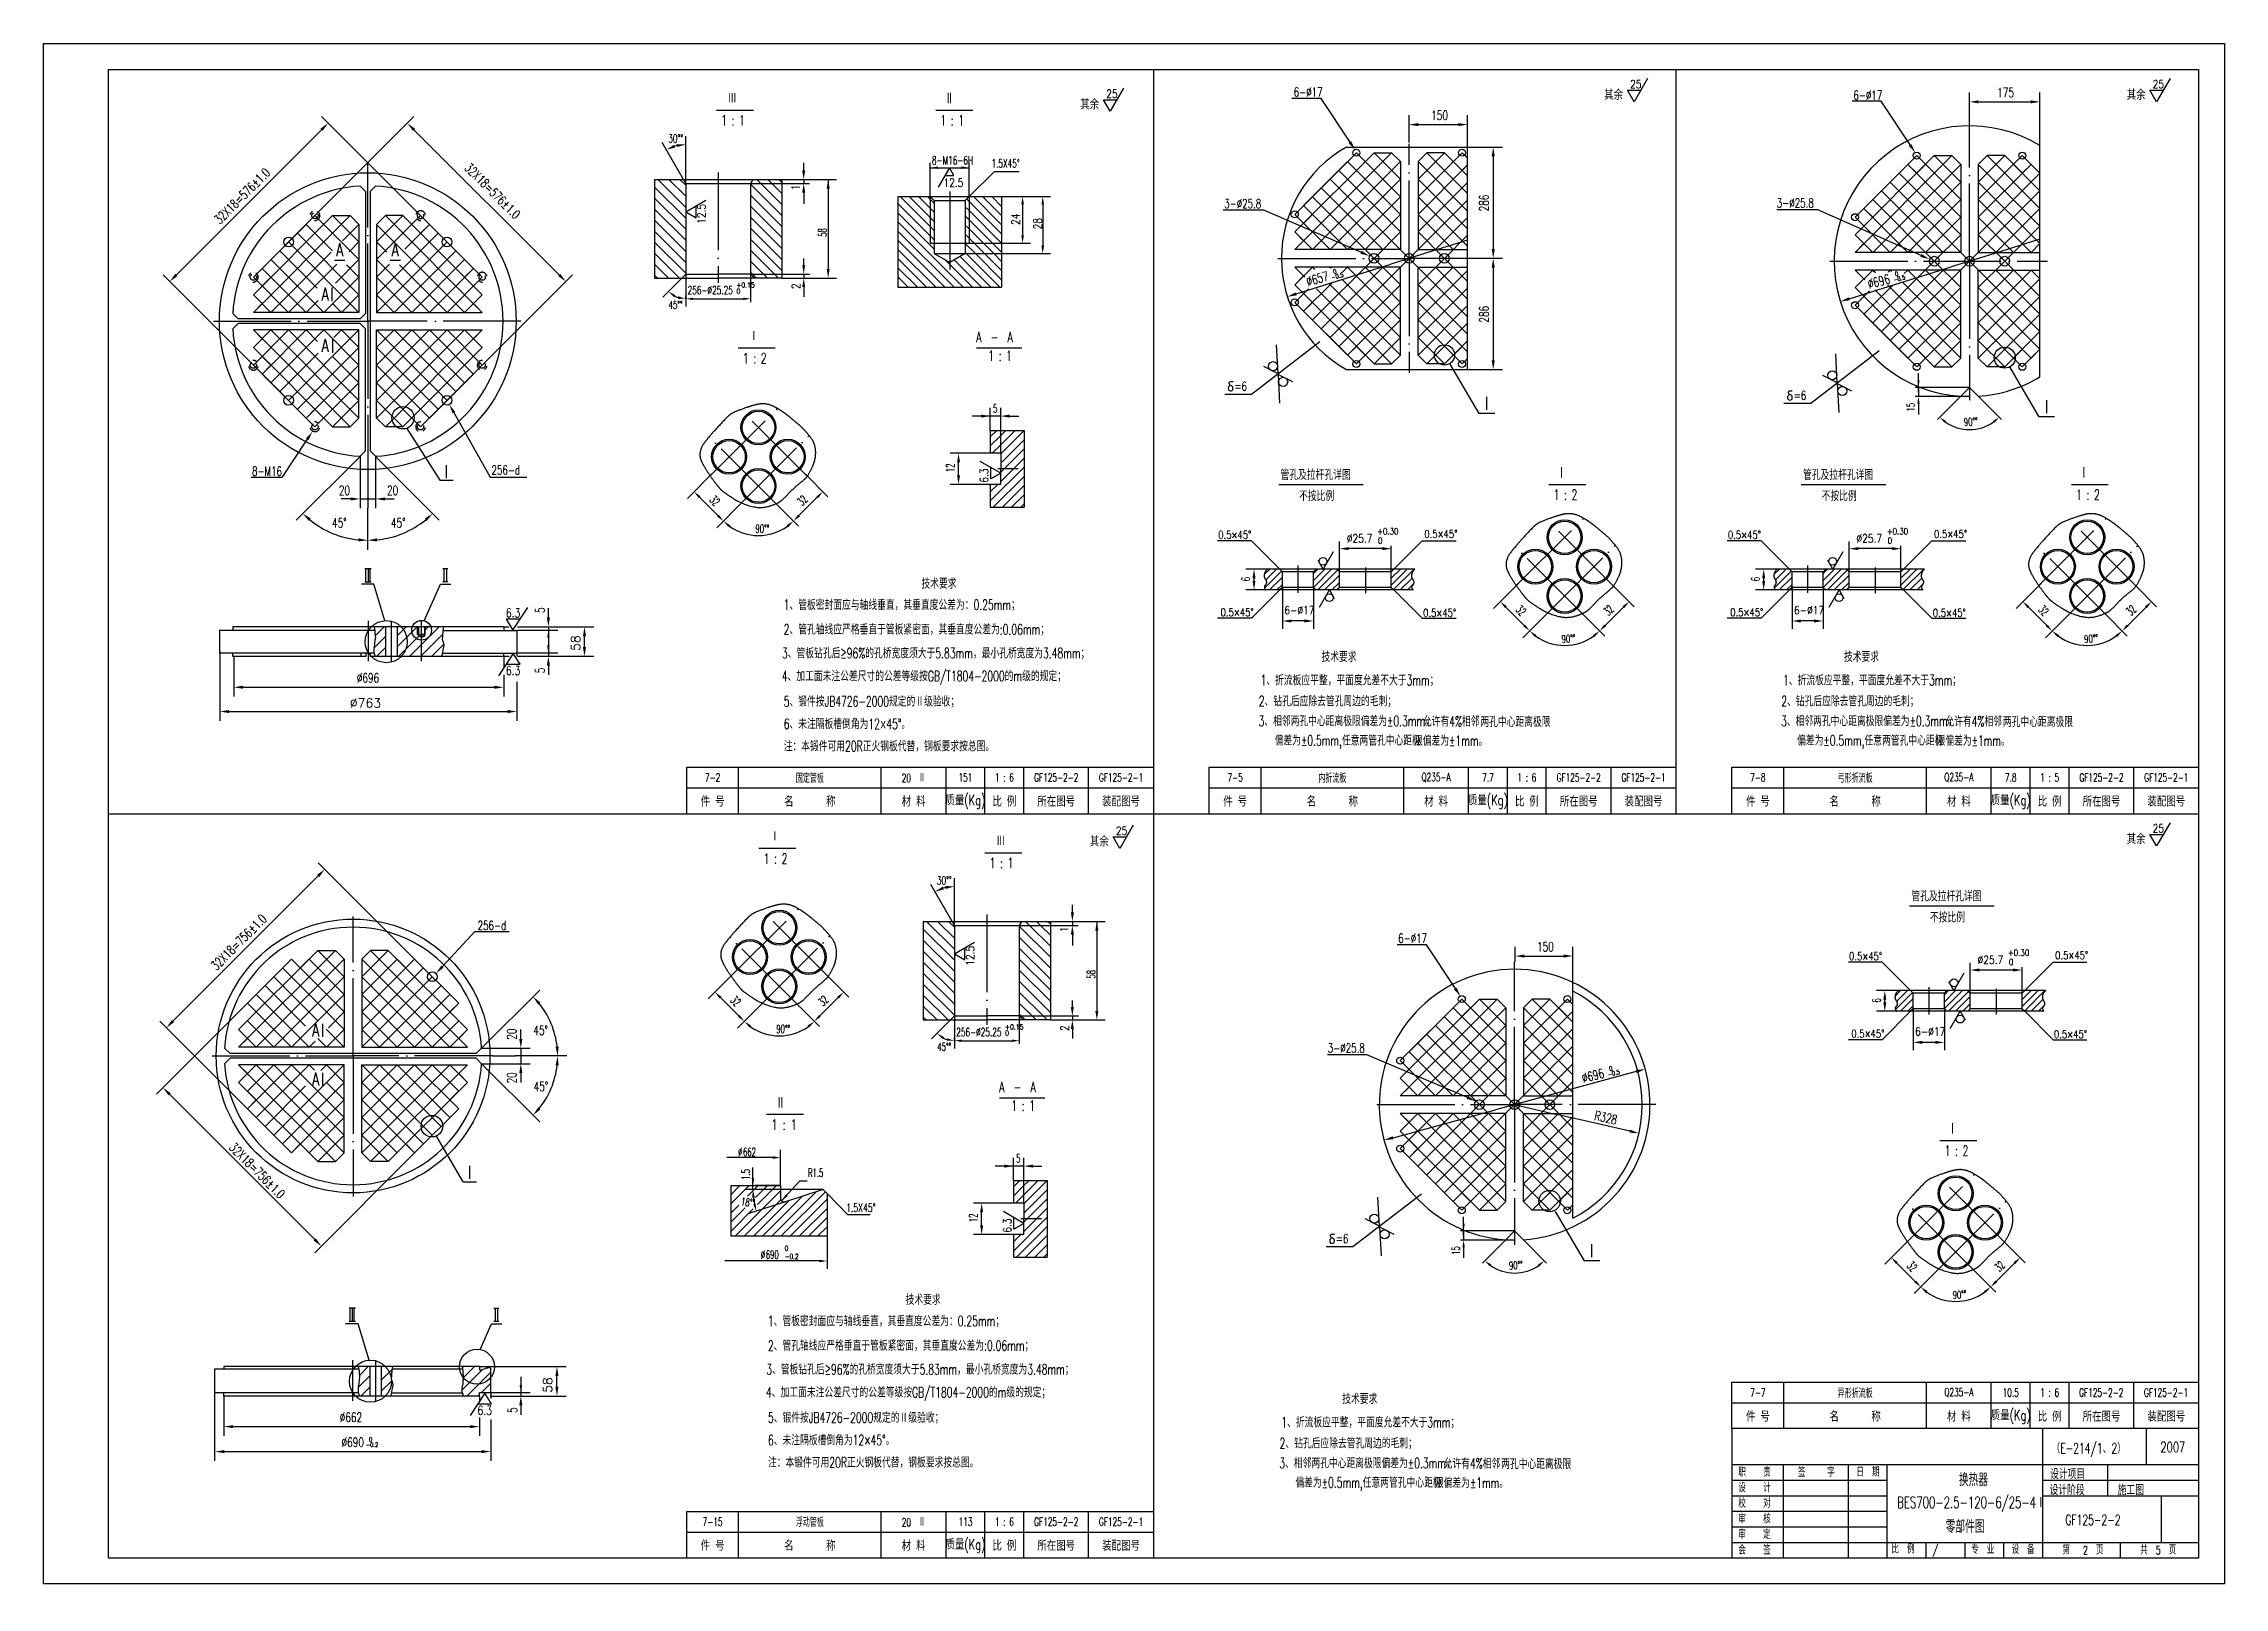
# Model space of a CAD drawing. Extents: x -187 to 2440, y 126 to 1474.
# Drawn here: x 1581 to 2422, y 878 to 1474 of the extents above; entities that cross this region are included whole.
import ezdxf
from ezdxf.enums import TextEntityAlignment as Align

# ---------------------------------------------------------------- set-up
doc = ezdxf.new("R2010")
doc.units = 0
doc.header["$MEASUREMENT"] = 0
for name, pattern in [('DASHDOT-M', [36, 30, -3, 0, -3]), ('DIVIDE-M', [39, 30, -3, 0, -3, 0, -3]), ('HIDDEN-M', [7, 5, -2])]:
    doc.linetypes.add(name, pattern=pattern)
doc.layers.get('0').update_dxf_attribs({"linetype": 'CONTINUOUS'})
for name, color, linetype in [('CDR_DWG1', 4, 'CONTINUOUS'), ('CDR_DWG2', 2, 'CONTINUOUS'), ('CDR_DWG3', 1, 'DASHDOT-M'), ('CDR_DWG4', 3, 'DIVIDE-M'), ('CDR_DWG5', 6, 'HIDDEN-M')]:
    doc.layers.add(name, color=color, linetype=linetype)
doc.styles.add('HZ', font='ROMANS', dxfattribs={"width": 0.7, "bigfont": 'HZ'})

msp = doc.modelspace()

# ---------------------------------------------------------------- texts
at = {"style": 'HZ'}
for s, height, width, p in [('25', 3.2, 0.8, (1990.9, 1452.68)), ('6-%%c17', 3.5, 0.7, (2063.19, 1453.2)), ('其余', 4, 0.7, (2182.92, 1451.93)), ('25', 3.2, 0.8, (2192.93, 1456.39)), ('6-%%c17', 3.5, 0.7, (2279.02, 1451.99)), ('175', 3.6, 0.7, (2334.5, 1452.97)), ('其余', 4, 0.7, (2384.42, 1451.93)), ('25', 3.2, 0.8, (2394.43, 1456.39)), ('其余', 4, 0.7, (1980.89, 1448.23)), ('150', 3.6, 0.7, (2116.23, 1444.2)), ('30%%d%%d', 3.2, 0.65, (1822.01, 1435.4)), ('8-M16-6H', 3.2, 0.65, (1923.69, 1427.03)), ('12.5', 3.2, 0.8, (1928.14, 1418.41)), ('1.5X45%%d', 3.2, 0.65, (1946.64, 1425.81)), ('3-%%C25.8', 3.5, 0.7, (2036.4, 1410.19)), ('3-%%C25.8', 3.5, 0.7, (2249.49, 1410.41)), ('A', 5, 0.7, (1693.89, 1391.64)), ('A', 5, 0.7, (1715.28, 1391.64)), ('A', 5, 0.7, (1688.28, 1374.59)), ('256-%%C25.25', 3.2, 0.65, (1829.45, 1376.95)), ('+0.15', 1.96, 0.8, (1848.21, 1379.56)), ('45%%d%%d', 3, 0.65, (1822.15, 1371.36)), ('0', 1.96, 0.8, (1848.3, 1377.15)), ('A', 5, 0.7, (1688.28, 1354.74)), ('=6', 3.5, 0.7, (2040.35, 1339.76)), ('=6', 3.5, 0.7, (2256.02, 1336.25)), ('5', 3.2, 0.6, (1947.27, 1331.34)), ('8-M16', 3.5, 0.7, (1661.48, 1306.99)), ('256-d', 3.5, 0.7, (1753.82, 1307.42)), ('20', 3.6, 0.7, (1694.97, 1299.52)), ('20', 3.6, 0.7, (1713.53, 1299.52)), ('45%%D', 3.6, 0.7, (1692.33, 1287.04)), ('45%%D', 3.6, 0.7, (1715.05, 1287.04)), ('+0.30', 2.5, 0.8, (2095.39, 1284.3)), ('+0.30', 2.5, 0.8, (2291.94, 1284.3)), ('0.5×45%%D', 3, 0.8, (2034.08, 1282.7)), ('%%C25.7', 3.2, 0.8, (2083.67, 1281.21)), ('0', 2.5, 0.8, (2095.71, 1280.72)), ('0.5×45%%D', 3, 0.8, (2113.55, 1283.04)), ('0.5×45%%D', 3, 0.8, (2230.63, 1282.7)), ('%%C25.7', 3.2, 0.8, (2280.22, 1281.21)), ('0', 2.5, 0.8, (2292.26, 1280.72)), ('0.5×45%%D', 3, 0.8, (2310.1, 1283.04)), ('技术要求', 4, 0.65, (1919.63, 1263.43)), ('1、管板密封面应与轴线垂直，其垂直度公差为：0.25mm；', 4, 0.65, (1866.51, 1255.23)), ('0.5×45%%D', 3, 0.8, (2034.98, 1252.84)), ('6-%%c17', 3.2, 0.8, (2059.59, 1253.55)), ('0.5×45%%D', 3, 0.8, (2113.1, 1252.61)), ('0.5×45%%D', 3, 0.8, (2231.53, 1252.84)), ('6-%%c17', 3.2, 0.8, (2256.14, 1253.55)), ('0.5×45%%D', 3, 0.8, (2309.65, 1252.61)), ('2、管孔轴线应严格垂直于管板紧密面，其垂直度公差为:0.06mm；', 4, 0.65, (1866.51, 1245.74)), ('3、管板钻孔后≥96%的孔桥宽度须大于5.83mm，最小孔桥宽度为3.48mm；', 4, 0.65, (1865.86, 1236.58)), ('技术要求', 4, 0.65, (2073.91, 1235.18)), ('技术要求', 4, 0.65, (2275.41, 1235.18)), ('%%C696', 3.6, 0.7, (1701.86, 1227.22)), ('4、加工面未注公差尺寸的公差等级按GB/T1804-2000的m级的规定；', 4, 0.65, (1865.79, 1227.74)), ('1、折流板应平整，平面度允差不大于3mm；', 4, 0.65, (2050.41, 1226.15)), ('1、折流板应平整，平面度允差不大于3mm；', 4, 0.65, (2251.91, 1226.15)), ('5、锻件按JB4726-2000规定的Ⅱ级验收；', 4, 0.65, (1866.53, 1217.97)), ('2、钻孔后应除去管孔周边的毛刺；', 4, 0.65, (2049.73, 1218.08)), ('2、钻孔后应除去管孔周边的毛刺；', 4, 0.65, (2251.23, 1218.08)), ('6、未注隔板槽倒角为12×45%%d。', 4, 0.65, (1866.53, 1209.29)), ('3、相邻两孔中心距离极限偏差为%%P0.3mm，', 4, 0.65, (2049.64, 1210.41)), ('允许有4%%%相邻', 4, 0.65, (2113.01, 1210.26)), ('两孔中心距离极限', 4, 0.65, (2135.18, 1210.1)), ('3、相邻两孔中心距离极限偏差为%%P0.3mm，', 4, 0.65, (2251.14, 1210.41)), ('允许有4%%%相邻', 4, 0.65, (2314.51, 1210.26)), ('两孔中心距离极限', 4, 0.65, (2336.68, 1210.1)), ('注：本锻件可用20R正火钢板代替，钢板要求按总图。', 4, 0.65, (1866.53, 1200.71)), ('  偏差为%%p0.5mm,任意两管孔中心距极', 4, 0.65, (2052.28, 1202.92)), ('限偏差为%%p1mm。', 4, 0.65, (2109.61, 1202.81)), ('  偏差为%%p0.5mm,任意两管孔中心距极', 4, 0.65, (2253.78, 1202.92)), ('限偏差为%%p1mm。', 4, 0.65, (2311.11, 1202.81)), ('25', 3.2, 0.8, (1994.61, 1168.46)), ('其余', 4, 0.7, (2384.42, 1164.93)), ('25', 3.2, 0.8, (2394.43, 1169.39)), ('其余', 4, 0.7, (1984.59, 1164.01)), ('30%%d%%d', 3.2, 0.65, (1925.61, 1149.3)), ('256-d', 3.5, 0.7, (1748.47, 1131.82)), ('6-%%C17', 3.5, 0.7, (2103.5, 1126.9)), ('150', 3.6, 0.7, (2157.02, 1123.56)), ('0.5×45%%D', 3, 0.8, (2277.35, 1120.2)), ('%%C25.7', 3.2, 0.8, (2326.94, 1118.71)), ('+0.30', 2.5, 0.8, (2338.65, 1121.8)), ('0', 2.5, 0.8, (2338.98, 1118.22)), ('0.5×45%%D', 3, 0.8, (2356.82, 1120.54)), ('45%%D', 3.6, 0.7, (1769.97, 1091.29)), ('256-%%C25.25', 3.2, 0.65, (1933.05, 1090.84)), ('+0.15', 1.96, 0.8, (1951.81, 1093.45)), ('0.5×45%%D', 3, 0.8, (2278.24, 1090.34)), ('6-%%c17', 3.2, 0.8, (2302.85, 1091.05)), ('45%%d%%d', 3, 0.65, (1925.75, 1085.25)), ('0', 1.96, 0.8, (1951.91, 1091.04)), ('3-%%C25.8', 3.5, 0.7, (2076.33, 1084.53)), ('0.5×45%%D', 3, 0.8, (2356.36, 1090.11)), ('A', 5, 0.7, (1684.63, 1071.83)), ('45%%D', 3.6, 0.7, (1770.08, 1069.67)), ('%%c', 3.2, 0.6, (1848.93, 1044.62)), ('662', 3.2, 0.6, (1850.85, 1044.62)), ('5', 3.2, 0.6, (1956.17, 1042.11)), ('R1.5', 3.2, 0.6, (1875.92, 1036.61)), ('1.5X45%%D', 3.2, 0.68, (1890.57, 1023.09)), ('0', 2, 0.68, (1866.89, 1008.08)), ('=6', 3.5, 0.7, (2079.45, 1011.04)), ('%%c', 3.2, 0.6, (1857.71, 1005.03)), ('690', 3.2, 0.6, (1859.63, 1005.03)), ('-0.2', 2, 0.68, (1866.89, 1004.92)), ('技术要求', 4, 0.65, (1913.54, 987.25)), ('1、管板密封面应与轴线垂直，其垂直度公差为：0.25mm；', 4, 0.65, (1860.43, 979.04)), ('2、管孔轴线应严格垂直于管板紧密面，其垂直度公差为:0.06mm；', 4, 0.65, (1860.43, 969.56)), ('3、管板钻孔后≥96%的孔桥宽度须大于5.83mm，最小孔桥宽度为3.48mm；', 4, 0.65, (1859.78, 960.39)), ('4、加工面未注公差尺寸的公差等级按GB/T1804-2000的m级的规定；', 4, 0.65, (1859.71, 951.55)), ('技术要求', 4, 0.65, (2081.92, 949.01)), ('%%c662', 3.6, 0.7, (1695.29, 942.1)), ('5、锻件按JB4726-2000规定的Ⅱ级验收；', 4, 0.65, (1860.45, 941.78)), ('1、折流板应平整，平面度允差不大于3mm；', 4, 0.65, (2058.43, 939.98)), ('%%c690', 3.6, 0.7, (1696, 932.47)), ('-0.2', 1.7, 0.7, (1705.39, 932.45)), ('0', 1.7, 0.7, (1706.58, 934.49)), ('6、未注隔板槽倒角为12×45%%d。', 4, 0.65, (1860.45, 933.1)), ('2、钻孔后应除去管孔周边的毛刺；', 4, 0.65, (2057.75, 931.92)), ('（E-214/1、2）', 4, 0.65, (2355.41, 929.97)), ('2007', 4, 0.7, (2397.42, 930.39)), ('注：本锻件可用20R正火钢板代替，钢板要求按总图。', 4, 0.65, (1860.45, 924.52)), ('3、相邻两孔中心距离极限偏差为%%P0.3mm，', 4, 0.65, (2057.65, 924.24)), ('允许有4%%%相邻', 4, 0.65, (2121.03, 924.09)), ('两孔中心距离极限', 4, 0.65, (2143.19, 923.93)), ('  偏差为%%p0.5mm,任意两管孔中心距极', 4, 0.65, (2060.29, 916.75)), ('限偏差为%%p1mm。', 4, 0.65, (2117.62, 916.64)), ('职    责', 3.2, 0.7, (2234.66, 921.04)), ('设    计', 3.2, 0.7, (2234.66, 915.04)), ('签     字', 3.2, 0.7, (2257.67, 920.98)), ('日  期', 3.2, 0.7, (2280.22, 921.08)), ('设计阶段', 4, 0.65, (2354.68, 913.92)), ('设计项目', 4, 0.65, (2354.89, 920.07)), ('施工图', 4, 0.65, (2380.94, 913.92)), ('校    对', 3.2, 0.7, (2234.66, 909.04)), ('BES700-2.5-120-6/25-4Ⅰ', 4.41, 0.65, (2295.91, 908.88)), ('审    核', 3.2, 0.7, (2234.66, 903.04)), ('审    定', 3.2, 0.7, (2234.66, 897.04)), ('GF125-2-2', 4, 0.65, (2360.77, 902.33)), ('会    签', 3.2, 0.7, (2234.66, 891.04)), ('比  例', 3.2, 0.7, (2293.69, 891.46)), ('/', 3.2, 0.7, (2309.65, 891.28)), ('专  业', 3.2, 0.7, (2324.47, 891.25)), ('设  备', 3.2, 0.7, (2340.04, 891.25)), ('第   2  页', 3.2, 0.7, (2359.64, 891.05)), ('共  5  页', 3.2, 0.7, (2389.64, 891.05))]:
    msp.add_text(s, height=height, dxfattribs=dict(at, width=width)).set_placement(p)
for s, height, rotation, width, p in [('32X18=576%%P1.0', 3.6, 45, 0.7, (1649.08, 1403.73)), ('32X18=576%%P1.0', 3.6, 315, 0.7, (1743.1, 1425.39)), ('1', 3.2, 90, 0.8, (1872.68, 1417.1)), ('286', 3.6, 90, 0.7, (2138.34, 1408.92)), ('12.5', 3.2, 90, 0.8, (1836.42, 1404.13)), ('24', 3.2, 90, 0.8, (1957.54, 1403.68)), ('28', 3.2, 90, 0.8, (1966.08, 1401.98)), ('58', 3.2, 90, 0.6, (1883.07, 1399.17)), ('2', 3.2, 90, 0.8, (1872.82, 1378.95)), ('%%c657', 3.6, 15.67916, 0.7, (2068.64, 1380.04)), ('-0.5', 1.7, 15.67916, 0.7, (2077.99, 1382.5)), ('0', 1.7, 15.67916, 0.7, (2078.67, 1384.77)), ('%%c696', 3.6, 14.88964, 0.7, (2285.12, 1379.06)), ('-0.5', 1.7, 14.88964, 0.7, (2294.66, 1381.61)), ('0', 1.7, 14.88964, 0.7, (2295.28, 1383.88)), ('286', 3.6, 90, 0.7, (2138.34, 1366.02)), ('15', 3, 90, 0.65, (2302.63, 1331.76)), ('90%%d%%d', 3, 3.51582, 0.65, (2321.72, 1326.13)), ('12', 3.2, 90, 0.6, (1932.35, 1308.39)), ('6.3', 3.2, 90, 0.8, (1945.41, 1304.3)), ('32', 3.2, 315, 0.6, (1837.64, 1297.41)), ('32', 3.2, 45, 0.6, (1873.69, 1295.16)), ('90%%d%%d', 3.2, 358.5569, 0.6, (1855.59, 1285)), ('6', 3.2, 90, 0.6, (2046.29, 1266.31)), ('6', 3.2, 90, 0.6, (2242.84, 1266.31)), ('5', 3.6, 90, 0.7, (1774.33, 1254.08)), ('32', 3.2, 315, 0.6, (2148.55, 1255.05)), ('32', 3.2, 45, 0.6, (2184.6, 1252.8)), ('32', 3.2, 315, 0.6, (2350.05, 1255.05)), ('32', 3.2, 45, 0.6, (2386.1, 1252.8)), ('90%%d%%d', 3, 2.84216, 0.65, (2166.58, 1242.51)), ('90%%d%%d', 3, 2.84216, 0.65, (2368.08, 1242.51)), ('5', 3.6, 90, 0.7, (1774.33, 1230.83)), ('32X18=756%%P1.0', 3.6, 45, 0.7, (1647.78, 1116)), ('1', 3.2, 90, 0.8, (1976.28, 1130.99)), ('12.5', 3.2, 90, 0.8, (1940.03, 1118.02)), ('58', 3.2, 90, 0.6, (1986.68, 1113.07)), ('32', 3.2, 315, 0.6, (1845.68, 1104.48)), ('32', 3.2, 45, 0.6, (1881.73, 1102.23)), ('6', 3.2, 90, 0.6, (2289.56, 1103.81)), ('20', 3.6, 90, 0.7, (1763.45, 1089.49)), ('90%%d%%d', 3.2, 358.5569, 0.6, (1863.64, 1092.06)), ('2', 3.2, 90, 0.8, (1976.42, 1092.85)), ('20', 3.6, 90, 0.7, (1763.45, 1072.64)), ('%%c696', 3.6, 14.11824, 0.7, (2174.84, 1072.85)), ('-0.5', 1.7, 14.11824, 0.7, (2184.54, 1075.22)), ('0', 1.7, 14.11824, 0.7, (2185.06, 1077.4)), ('R328', 3.6, 347.50771, 0.7, (2178.93, 1058.62)), ('32X18=756%%P1.0', 3.6, 315, 0.7, (1652.33, 1047.63)), ('1.5', 3.2, 90, 0.6, (1853.44, 1035.48)), ('18%%d%%d', 3, 351.80081, 0.65, (1849.9, 1025.7)), ('12', 3.2, 90, 0.6, (1941.25, 1019.16)), ('6.3', 3.2, 90, 0.8, (1954.32, 1015.07)), ('15', 3, 90, 0.65, (2127.21, 1006.51)), ('90%%d%%d', 3, 3.51582, 0.65, (2146.3, 1000.87)), ('32', 3.2, 315, 0.6, (2299.35, 1002.09)), ('32', 3.2, 45, 0.6, (2335.4, 999.84)), ('90%%d%%d', 3, 2.84216, 0.65, (2317.38, 989.55)), ('5', 3.6, 90, 0.7, (1763.72, 945.59))]:
    msp.add_text(s, height=height, rotation=rotation, dxfattribs=dict(at, width=width)).set_placement(p)
for s, height, width, p in [('I', 5, 0.7, (2353.45, 1331.08)), ('6.3', 3.5, 0.75, (1762.18, 1252.35)), ('6.3', 3.5, 0.75, (1762.18, 1230.11)), ('I', 5, 0.7, (1745.32, 1035.91)), ('I', 5, 0.7, (2178.1, 1005.66)), ('6.3', 3.5, 0.75, (1751.2, 944.86))]:
    msp.add_text(s, height=height, dxfattribs=dict(at, width=width)).set_placement(p, align=Align.CENTER)
for p in [(1788.02, 1243.63), (1777.2, 957.53)]:
    msp.add_text('58 ', height=3.5, rotation=90, dxfattribs=at).set_placement(p, align=Align.CENTER)
msp.add_text('%%C763 ', height=3.5, dxfattribs=at).set_placement((1706.42, 1217.63), align=Align.CENTER)
for s, height, width, p in [('7-2', 3.2, 0.65, (1839.11, 1190.62)), ('固定管板', 3.2, 0.65, (1876.61, 1190.62)), ('20  Ⅱ', 3.2, 0.65, (1916.61, 1190.62)), ('151', 3.2, 0.65, (1936.61, 1190.62)), ('1 : 6', 3.2, 0.65, (1951.61, 1190.62)), ('GF125-2-2', 3.2, 0.65, (1971.61, 1190.62)), ('GF125-2-1', 3.2, 0.65, (1996.61, 1190.62)), ('7-5', 3.2, 0.65, (2040.61, 1190.62)), ('内折流板', 3.2, 0.65, (2078.11, 1190.62)), ('Q235-A', 3.2, 0.65, (2118.11, 1190.62)), ('7.7', 3.2, 0.65, (2138.11, 1190.62)), ('1 : 6', 3.2, 0.65, (2153.11, 1190.62)), ('GF125-2-2', 3.2, 0.65, (2173.11, 1190.62)), ('GF125-2-1', 3.2, 0.65, (2198.11, 1190.62)), ('7-8', 3.2, 0.65, (2242.21, 1190.62)), ('弓形折流板', 3.2, 0.65, (2279.71, 1190.62)), ('Q235-A', 3.2, 0.65, (2319.71, 1190.62)), ('7.8', 3.2, 0.65, (2339.71, 1190.62)), ('1 : 5', 3.2, 0.65, (2354.71, 1190.62)), ('GF125-2-2', 3.2, 0.65, (2374.71, 1190.62)), ('GF125-2-1', 3.2, 0.65, (2399.71, 1190.62)), ('件 号', 4, 0.7, (1839.11, 1181.62)), ('名      称', 4, 0.7, (1876.61, 1181.62)), ('材 料', 4, 0.7, (1916.61, 1181.62)), ('质量(Kg)', 4, 0.7, (1936.61, 1181.62)), ('比 例', 4, 0.7, (1951.61, 1181.62)), ('所在图号', 4, 0.7, (1971.61, 1181.62)), ('装配图号', 4, 0.7, (1996.61, 1181.62)), ('件 号', 4, 0.7, (2040.61, 1181.62)), ('名      称', 4, 0.7, (2078.11, 1181.62)), ('材 料', 4, 0.7, (2118.11, 1181.62)), ('质量(Kg)', 4, 0.7, (2138.11, 1181.62)), ('比 例', 4, 0.7, (2153.11, 1181.62)), ('所在图号', 4, 0.7, (2173.11, 1181.62)), ('装配图号', 4, 0.7, (2198.11, 1181.62)), ('件 号', 4, 0.7, (2242.21, 1181.62)), ('名      称', 4, 0.7, (2279.71, 1181.62)), ('材 料', 4, 0.7, (2319.71, 1181.62)), ('质量(Kg)', 4, 0.7, (2339.71, 1181.62)), ('比 例', 4, 0.7, (2354.71, 1181.62)), ('所在图号', 4, 0.7, (2374.71, 1181.62)), ('装配图号', 4, 0.7, (2399.71, 1181.62)), ('7-7', 3.2, 0.65, (2242.22, 953.44)), ('异形折流板', 3.2, 0.65, (2279.72, 953.44)), ('Q235-A', 3.2, 0.65, (2319.72, 953.44)), ('10.5', 3.2, 0.65, (2339.72, 953.44)), ('1 : 6', 3.2, 0.65, (2354.72, 953.44)), ('GF125-2-2', 3.2, 0.65, (2374.61, 953.44)), ('GF125-2-1', 3.2, 0.65, (2399.61, 953.44)), ('件 号', 4, 0.7, (2242.22, 944.44)), ('名      称', 4, 0.7, (2279.72, 944.44)), ('材 料', 4, 0.7, (2319.72, 944.44)), ('质量(Kg)', 4, 0.7, (2339.72, 944.44)), ('比 例', 4, 0.7, (2354.72, 944.44)), ('所在图号', 4, 0.7, (2374.72, 944.44)), ('装配图号', 4, 0.7, (2399.72, 944.44)), ('换热器', 5, 0.65, (2325.34, 920.09)), ('7-15', 3.2, 0.65, (1839.11, 903.62)), ('浮动管板', 3.2, 0.65, (1876.61, 903.71)), ('20  Ⅱ', 3.2, 0.65, (1916.61, 903.62)), ('113', 3.2, 0.65, (1936.61, 903.62)), ('1 : 6', 3.2, 0.65, (1951.61, 903.62)), ('GF125-2-2', 3.2, 0.65, (1971.61, 903.62)), ('GF125-2-1', 3.2, 0.65, (1996.61, 903.62)), ('零部件图', 5, 0.65, (2322.11, 902.03)), ('件 号', 4, 0.7, (1839.11, 894.62)), ('名      称', 4, 0.7, (1876.61, 894.62)), ('材 料', 4, 0.7, (1916.61, 894.62)), ('质量(Kg)', 4, 0.7, (1936.61, 894.62)), ('比 例', 4, 0.7, (1951.61, 894.62)), ('所在图号', 4, 0.7, (1971.61, 894.62)), ('装配图号', 4, 0.7, (1996.61, 894.62))]:
    msp.add_text(s, height=height, dxfattribs=dict(at, width=width)).set_placement(p, align=Align.MIDDLE)
at = {"layer": 'CDR_DWG2', "style": 'HZ'}
for s, height, width, p in [('Ⅲ', 4, 0.65, (1844.97, 1450.62)), ('II', 4, 0.65, (1929.54, 1450.62)), ('1 : 1', 4, 0.65, (1842.4, 1441.99)), ('1 : 1', 4, 0.65, (1926.96, 1441.99)), ('Ⅰ', 4, 0.65, (1853.34, 1358.92)), ('A  -  A', 4, 0.65, (1940.78, 1358.49)), ('1 : 2', 4, 0.65, (1850.76, 1350.29)), ('1 : 1', 4, 0.65, (1945.38, 1351.27)), ('管孔及拉杆孔详图', 4, 0.65, (2058.12, 1305.37)), ('I', 4, 0.65, (2166, 1306.28)), ('管孔及拉杆孔详图', 4, 0.65, (2259.62, 1305.37)), ('I', 4, 0.65, (2367.5, 1306.28)), ('不按比例', 4, 0.65, (2065.28, 1297.2)), ('1 : 2', 4, 0.65, (2163.43, 1297.65)), ('不按比例', 4, 0.65, (2266.78, 1297.2)), ('1 : 2', 4, 0.65, (2364.93, 1297.65)), ('Ⅰ', 4, 0.65, (1861.38, 1165.99)), ('1 : 2', 4, 0.65, (1858.81, 1157.36)), ('Ⅲ', 4, 0.65, (1948.51, 1164.25)), ('1 : 1', 4, 0.65, (1945.94, 1155.62)), ('管孔及拉杆孔详图', 4, 0.65, (2301.39, 1142.87)), ('不按比例', 4, 0.65, (2308.54, 1134.7)), ('A', 5, 0.7, (1684.63, 1090.74)), ('A  -  A', 4, 0.65, (1949.69, 1069.26)), ('II', 4, 0.7, (1864.33, 1063.37)), ('1 : 1', 4, 0.65, (1954.29, 1062.04)), ('1 : 1', 4, 0.7, (1861.75, 1054.74)), ('I', 4, 0.65, (2316.81, 1053.32)), ('1 : 2', 4, 0.65, (2314.23, 1044.69))]:
    msp.add_text(s, height=height, dxfattribs=dict(at, width=width)).set_placement(p)
at = {"layer": 'CDR_DWG2', "style": 'HZ', "width": 0.7}
for p in [(2137.58, 1332.4), (1736.31, 1306.04)]:
    msp.add_text('I', height=5, dxfattribs=at).set_placement(p, align=Align.CENTER)

# ---------------------------------------------------------------- linework, layer by layer
for p, q in [((1581.11, 879.62), (1581.11, 1473.62)), ((1581.11, 1473.62), (2422.11, 1473.62)), ((2422.11, 1473.62), (2422.11, 879.62)), ((2009.11, 1463.62), (2009.11, 889.62)), ((2210.61, 1463.62), (2210.61, 1176.62)), ((1997.61, 1456.44), (1992.46, 1447.52)), ((2194.49, 1451.22), (2191.91, 1455.69)), ((2191.91, 1455.69), (2197.07, 1455.69)), ((2199.64, 1460.15), (2194.49, 1451.22)), ((2395.99, 1451.22), (2393.41, 1455.69)), ((2393.41, 1455.69), (2398.57, 1455.69)), ((2401.14, 1460.15), (2395.99, 1451.22)), ((1992.46, 1447.52), (1989.88, 1451.98)), ((1989.88, 1451.98), (1995.04, 1451.98)), ((2073.79, 1452.5), (2062.52, 1452.5)), ((2084.91, 1435.61), (2073.79, 1452.5)), ((2289.8, 1451.43), (2278.52, 1451.43)), ((2300.91, 1434.54), (2289.8, 1451.43)), ((2323.81, 1448.93), (2323.81, 1454.77)), ((2327.51, 1451.17), (2347.37, 1451.17)), ((2350.97, 1434.3), (2350.97, 1454.77)), ((1632.3, 1384.4), (1688.3, 1440.41)), ((1685.75, 1407.31), (1723.94, 1445.5)), ((1726.48, 1407.31), (1688.3, 1445.5)), ((1779.94, 1384.4), (1723.94, 1440.41)), ((2107.67, 1435.5), (2107.67, 1446)), ((2111.27, 1442.4), (2126.64, 1442.4)), ((2130.24, 1433.71), (2130.24, 1446)), ((1827.86, 1421.22), (1819.64, 1435.47)), ((1828.76, 1424.09), (1828.76, 1437.91)), ((2063.62, 1407.78), (2087.38, 1431.54)), ((2063.62, 1394.21), (2100.95, 1431.54)), ((2063.62, 1400.99), (2094.17, 1431.54)), ((2104.35, 1414.57), (2087.38, 1431.54)), ((2087.38, 1424.75), (2094.17, 1431.54)), ((2104.35, 1421.36), (2094.17, 1431.54)), ((2100.95, 1431.54), (2104.35, 1428.15)), ((2111.14, 1414.57), (2128.11, 1431.54)), ((2111.14, 1421.36), (2121.32, 1431.54)), ((2130.24, 1415.83), (2114.53, 1431.54)), ((2130.24, 1422.62), (2121.32, 1431.54)), ((2128.11, 1424.75), (2121.32, 1431.54)), ((2130.24, 1429.41), (2128.11, 1431.54)), ((2130.24, 1433.71), (2143.74, 1433.71)), ((2140.14, 1430.11), (2140.14, 1394.45)), ((2279.69, 1393.11), (2317.03, 1430.45)), ((2279.69, 1399.9), (2310.24, 1430.45)), ((2279.69, 1406.69), (2303.45, 1430.45)), ((2320.42, 1413.48), (2303.45, 1430.45)), ((2320.42, 1420.26), (2310.24, 1430.45)), ((2320.42, 1427.05), (2317.03, 1430.45)), ((2327.21, 1413.48), (2344.18, 1430.45)), ((2327.21, 1420.26), (2337.39, 1430.45)), ((2327.21, 1427.05), (2330.6, 1430.45)), ((2350.97, 1410.08), (2330.6, 1430.45)), ((2350.97, 1416.87), (2337.39, 1430.45)), ((2350.97, 1423.66), (2344.18, 1430.45)), ((1828.76, 1419.67), (1828.76, 1424.09)), ((1874.23, 1424.72), (1874.23, 1427.61)), ((1923.05, 1414.72), (1923.05, 1427.7)), ((1923.05, 1425.77), (1938.05, 1425.77)), ((1930.43, 1425.77), (1926.09, 1418.25)), ((1928.68, 1422.74), (1932.18, 1422.74)), ((1932.18, 1422.74), (1930.43, 1425.77)), ((1938.05, 1414.65), (1938.05, 1427.89)), ((1938.05, 1414.65), (1947.75, 1424.35)), ((1947.75, 1424.35), (1957.26, 1424.35)), ((2070.41, 1394.21), (2104.35, 1428.15)), ((2107.74, 1390.81), (2077.2, 1421.36)), ((2077.2, 1394.21), (2104.35, 1421.36)), ((2104.35, 1400.99), (2080.59, 1424.75)), ((2104.35, 1407.78), (2083.98, 1428.15)), ((2083.98, 1428.15), (2087.38, 1424.75)), ((2130.24, 1409.04), (2111.14, 1428.15)), ((2111.14, 1407.78), (2130.24, 1426.89)), ((2130.24, 1402.25), (2111.14, 1421.36)), ((2130.24, 1426.89), (2128.11, 1424.75)), ((2286.48, 1393.11), (2320.42, 1427.05)), ((2320.42, 1399.9), (2296.66, 1423.66)), ((2320.42, 1406.69), (2300.06, 1427.05)), ((2300.06, 1427.05), (2303.45, 1423.66)), ((2350.97, 1403.29), (2327.21, 1427.05)), ((2327.21, 1406.69), (2347.57, 1427.05)), ((2327.21, 1399.9), (2350.97, 1423.66)), ((2350.97, 1423.66), (2347.57, 1427.05)), ((1816.77, 1421.22), (1816.71, 1421.16)), ((1816.71, 1418.3), (1828.76, 1406.25)), ((1816.71, 1414.06), (1828.76, 1402.01)), ((1818.03, 1421.22), (1828.76, 1410.49)), ((1822.27, 1421.22), (1828.76, 1414.74)), ((1826.52, 1421.22), (1828.76, 1418.98)), ((1828.76, 1419.67), (1828.76, 1400.12)), ((1828.76, 1408.77), (1836.53, 1413.25)), ((1853.76, 1419.67), (1876.42, 1419.67)), ((1853.76, 1419.43), (1865.81, 1407.38)), ((1853.76, 1415.19), (1865.81, 1403.14)), ((1856.21, 1421.22), (1857.76, 1419.67)), ((1857.76, 1419.67), (1865.81, 1411.63)), ((1860.46, 1421.22), (1862, 1419.67)), ((1862, 1419.67), (1865.81, 1415.87)), ((1864.7, 1421.22), (1865.81, 1420.11)), ((1865.81, 1421.22), (1882.62, 1421.22)), ((1874.23, 1421.22), (1874.23, 1419.67)), ((1874.23, 1416.17), (1874.23, 1411.89)), ((1882.62, 1421.22), (1886.87, 1421.22)), ((1883.67, 1421.22), (1883.67, 1386.72)), ((1911.4, 1414.65), (1924.55, 1401.5)), ((1914.93, 1414.65), (1924.55, 1405.03)), ((1918.47, 1414.65), (1924.55, 1408.57)), ((1922, 1414.65), (1924.55, 1412.1)), ((1939.68, 1414.65), (1950.55, 1403.78)), ((1943.22, 1414.65), (1950.55, 1407.32)), ((1946.75, 1414.65), (1950.55, 1410.85)), ((1950.29, 1414.65), (1950.55, 1414.39)), ((1950.62, 1414.65), (1961.64, 1414.65)), ((1961.7, 1414.65), (1969.41, 1414.65)), ((2094.17, 1390.81), (2070.41, 1414.57)), ((2097.56, 1394.21), (2073.8, 1417.96)), ((2083.98, 1394.21), (2104.35, 1414.57)), ((2107.74, 1390.81), (2130.24, 1413.31)), ((2111.14, 1400.99), (2130.24, 1420.1)), ((2130.24, 1395.46), (2111.14, 1414.57)), ((2310.24, 1389.72), (2286.48, 1413.48)), ((2313.63, 1393.11), (2289.87, 1416.87)), ((2323.81, 1389.72), (2293.27, 1420.26)), ((2293.27, 1393.11), (2320.42, 1420.26)), ((2300.06, 1393.11), (2320.42, 1413.48)), ((2323.81, 1389.72), (2350.97, 1416.87)), ((2350.97, 1396.51), (2327.21, 1420.26)), ((2347.57, 1393.11), (2327.21, 1413.48)), ((1661.99, 1369.98), (1699.33, 1407.31)), ((1661.99, 1376.77), (1692.54, 1407.31)), ((1661.99, 1383.56), (1685.75, 1407.31)), ((1702.72, 1390.34), (1685.75, 1407.31)), ((1685.75, 1400.53), (1692.54, 1407.31)), ((1702.72, 1397.13), (1692.54, 1407.31)), ((1702.72, 1403.92), (1699.33, 1407.31)), ((1699.33, 1407.31), (1702.72, 1403.92)), ((1709.51, 1397.13), (1719.69, 1407.31)), ((1709.51, 1390.34), (1726.48, 1407.31)), ((1709.51, 1403.92), (1712.91, 1407.31)), ((1750.24, 1369.98), (1712.91, 1407.31)), ((1750.24, 1376.77), (1719.69, 1407.31)), ((1726.48, 1400.53), (1719.69, 1407.31)), ((1750.24, 1383.56), (1726.48, 1407.31)), ((1816.71, 1409.81), (1828.76, 1397.77)), ((1816.71, 1405.57), (1828.76, 1393.52)), ((1828.76, 1408.77), (1832.77, 1406.45)), ((1832.77, 1406.45), (1832.77, 1411.08)), ((1853.76, 1410.95), (1865.81, 1398.9)), ((1853.76, 1406.71), (1865.81, 1394.66)), ((1910.55, 1411.96), (1924.55, 1397.96)), ((1910.55, 1408.42), (1924.55, 1394.42)), ((1910.55, 1404.89), (1935.79, 1379.65)), ((1936.55, 1410.71), (1938.05, 1409.21)), ((1936.55, 1407.17), (1938.05, 1405.67)), ((1938.05, 1412.74), (1950.55, 1400.24)), ((1938.05, 1409.21), (1950.55, 1396.71)), ((1938.05, 1405.67), (1947.07, 1396.65)), ((1958.64, 1411.65), (1958.64, 1399.65)), ((1966.41, 1411.65), (1966.41, 1395.65)), ((2051.68, 1409.35), (2035.96, 1409.35)), ((2089.11, 1393.19), (2051.68, 1409.35)), ((2077.2, 1394.21), (2063.62, 1407.78)), ((2063.62, 1400.99), (2070.41, 1407.78)), ((2083.98, 1394.21), (2067.01, 1411.18)), ((2070.41, 1407.78), (2067.01, 1411.18)), ((2090.77, 1394.21), (2104.35, 1407.78)), ((2124.71, 1394.21), (2111.14, 1407.78)), ((2117.92, 1394.21), (2130.24, 1406.52)), ((2265.33, 1409.49), (2249.49, 1409.49)), ((2305.12, 1391.92), (2265.33, 1409.49)), ((2293.27, 1393.11), (2279.69, 1406.69)), ((2279.69, 1399.9), (2286.48, 1406.69)), ((2300.06, 1393.11), (2283.09, 1410.08)), ((2286.48, 1406.69), (2283.09, 1410.08)), ((2306.84, 1393.11), (2320.42, 1406.69)), ((2340.79, 1393.11), (2327.21, 1406.69)), ((2334, 1393.11), (2350.97, 1410.08)), ((1702.72, 1369.98), (1675.57, 1397.13)), ((1702.72, 1376.77), (1678.97, 1400.53)), ((1692.54, 1393.74), (1682.36, 1403.92)), ((1696.31, 1397.51), (1702.72, 1403.92)), ((1698.98, 1393.38), (1702.72, 1397.13)), ((1743.45, 1369.98), (1709.51, 1403.92)), ((1709.51, 1376.77), (1733.27, 1400.53)), ((1709.51, 1369.98), (1736.67, 1397.13)), ((1713.48, 1393.17), (1709.51, 1397.13)), ((1720.36, 1394.4), (1729.88, 1403.92)), ((1816.71, 1401.33), (1828.76, 1389.28)), ((1816.71, 1397.09), (1828.76, 1385.04)), ((1828.76, 1400.12), (1828.76, 1391.53)), ((1853.76, 1402.46), (1865.81, 1390.41)), ((1853.76, 1398.22), (1865.81, 1386.17)), ((1910.55, 1401.35), (1932.25, 1379.65)), ((1910.55, 1397.82), (1928.72, 1379.65)), ((1936.55, 1403.64), (1938.05, 1402.14)), ((1936.55, 1400.1), (1938.05, 1398.6)), ((1936.55, 1396.57), (1940.47, 1392.65)), ((1938.05, 1402.14), (1943.54, 1396.65)), ((1938.05, 1398.6), (1940, 1396.65)), ((1938.12, 1396.65), (1961.64, 1396.65)), ((1940, 1396.65), (1944, 1392.65)), ((1943.54, 1396.65), (1947.54, 1392.65)), ((1947.07, 1396.65), (1950.55, 1393.17)), ((2070.41, 1394.21), (2063.62, 1400.99)), ((2067.01, 1397.6), (2063.62, 1400.99)), ((2063.62, 1394.21), (2067.01, 1397.6)), ((2094.17, 1390.81), (2104.35, 1400.99)), ((2121.32, 1390.81), (2111.14, 1400.99)), ((2130.24, 1397.88), (2114.87, 1393.05)), ((2121.32, 1390.81), (2130.24, 1399.74)), ((2286.48, 1393.11), (2279.69, 1399.9)), ((2283.09, 1396.51), (2279.69, 1399.9)), ((2279.69, 1393.11), (2283.09, 1396.51)), ((2310.24, 1389.72), (2320.42, 1399.9)), ((2337.39, 1389.72), (2327.21, 1399.9)), ((2350.97, 1398.2), (2330.95, 1391.94)), ((2337.39, 1389.72), (2350.97, 1403.29)), ((2347.57, 1393.11), (2350.97, 1396.51)), ((1668.78, 1369.98), (1692.01, 1393.21)), ((1689.15, 1369.98), (1668.78, 1390.34)), ((1686.61, 1379.31), (1672.18, 1393.74)), ((1675.57, 1369.98), (1694.2, 1388.61)), ((1693.3, 1390.07), (1697.28, 1390.07)), ((1693.65, 1381.26), (1702.72, 1390.34)), ((1702.72, 1383.56), (1697.9, 1388.38)), ((1729.88, 1369.98), (1709.51, 1390.34)), ((1709.51, 1383.56), (1714.48, 1388.52)), ((1714.69, 1390.07), (1718.68, 1390.07)), ((1716.3, 1369.98), (1740.06, 1393.74)), ((1736.67, 1369.98), (1718.38, 1388.27)), ((1723.09, 1369.98), (1743.45, 1390.34)), ((1816.71, 1392.84), (1826.33, 1383.22)), ((1816.71, 1388.6), (1822.09, 1383.22)), ((1828.76, 1391.66), (1828.76, 1384.76)), ((1853.76, 1393.98), (1862.97, 1384.76)), ((1853.76, 1389.74), (1858.73, 1384.76)), ((1874.23, 1388.26), (1874.23, 1390.76)), ((1910.55, 1394.28), (1925.18, 1379.65)), ((1910.55, 1390.75), (1921.65, 1379.65)), ((1928.74, 1390.24), (1939.32, 1379.65)), ((1932.31, 1390.2), (1942.86, 1379.65)), ((1934.55, 1391.5), (1946.4, 1379.65)), ((1936.55, 1393.03), (1936.93, 1392.65)), ((1936.62, 1392.65), (1969.41, 1392.65)), ((1936.93, 1392.65), (1949.93, 1379.65)), ((1940.47, 1392.65), (1950.55, 1382.57)), ((1944, 1392.65), (1950.55, 1386.1)), ((1947.54, 1392.65), (1950.55, 1389.64)), ((2064.17, 1377.11), (2100.62, 1388.57)), ((2094.17, 1390.81), (2070.41, 1367.05)), ((2107.74, 1390.81), (2077.2, 1360.26)), ((2094.17, 1390.81), (2104.35, 1380.63)), ((2114.87, 1393.05), (2100.62, 1388.57)), ((2107.74, 1390.81), (2130.24, 1368.31)), ((2121.32, 1390.81), (2111.14, 1380.63)), ((2121.32, 1390.81), (2130.24, 1381.89)), ((2133.84, 1390.85), (2143.74, 1390.85)), ((2133.84, 1390.85), (2143.74, 1390.85)), ((2310.24, 1389.72), (2286.48, 1365.96)), ((2323.81, 1389.72), (2293.27, 1359.17)), ((2310.24, 1389.72), (2320.42, 1379.53)), ((2330.95, 1391.94), (2316.68, 1387.49)), ((2323.81, 1389.72), (2350.97, 1362.56)), ((2337.39, 1389.72), (2327.21, 1379.53)), ((2337.39, 1389.72), (2350.97, 1376.14)), ((1661.99, 1349.61), (1627.2, 1384.4)), ((1675.57, 1369.98), (1661.99, 1383.56)), ((1661.99, 1376.77), (1668.78, 1383.56)), ((1682.36, 1369.98), (1665.39, 1386.95)), ((1668.78, 1383.56), (1665.39, 1386.95)), ((1689.15, 1369.98), (1702.72, 1383.56)), ((1692.26, 1379.52), (1692.26, 1374.25)), ((1723.09, 1369.98), (1709.51, 1383.56)), ((1729.88, 1369.98), (1746.85, 1386.95)), ((1736.67, 1369.98), (1750.24, 1383.56)), ((1743.45, 1383.56), (1746.85, 1386.95)), ((1750.24, 1376.77), (1743.45, 1383.56)), ((1750.24, 1349.61), (1785.03, 1384.4)), ((1816.71, 1384.36), (1817.85, 1383.22)), ((1827.21, 1383.22), (1819.89, 1375.9)), ((1828.76, 1384.76), (1828.76, 1375.79)), ((1853.76, 1385.49), (1853.76, 1373.97)), ((1853.76, 1385.49), (1854.49, 1384.76)), ((1853.76, 1384.76), (1876.63, 1384.76)), ((1854.49, 1384.76), (1856.03, 1383.22)), ((1858.73, 1384.76), (1860.27, 1383.22)), ((1862.97, 1384.76), (1864.52, 1383.22)), ((1865.81, 1383.42), (1865.61, 1383.22)), ((1865.81, 1383.22), (1882.62, 1383.22)), ((1874.23, 1384.76), (1874.23, 1383.22)), ((1874.23, 1379.72), (1874.23, 1376.03)), ((1882.62, 1383.22), (1886.87, 1383.22)), ((1910.55, 1387.21), (1918.11, 1379.65)), ((1910.55, 1383.68), (1914.58, 1379.65)), ((1910.55, 1380.14), (1911.04, 1379.65)), ((2063.62, 1387.42), (2067.44, 1383.59)), ((2070.41, 1387.42), (2063.62, 1380.63)), ((2063.62, 1387.42), (2067.01, 1384.02)), ((2067.01, 1384.02), (2063.62, 1380.63)), ((2063.62, 1380.63), (2094.17, 1350.08)), ((2063.62, 1380.63), (2070.41, 1373.84)), ((2078.01, 1381.44), (2067.01, 1370.45)), ((2070.41, 1387.42), (2071.29, 1386.54)), ((2097.56, 1387.42), (2073.8, 1363.66)), ((2076.75, 1381.07), (2104.35, 1353.48)), ((2077.2, 1387.42), (2076.91, 1387.14)), ((2077.2, 1387.42), (2077.64, 1386.98)), ((2104.35, 1380.63), (2080.59, 1356.87)), ((2083.98, 1387.42), (2081.92, 1385.35)), ((2081.92, 1382.69), (2104.35, 1360.26)), ((2083.98, 1387.42), (2104.35, 1367.05)), ((2090.77, 1387.42), (2104.35, 1373.84)), ((2124.71, 1387.42), (2111.14, 1373.84)), ((2130.24, 1386.16), (2111.14, 1367.05)), ((2111.14, 1380.63), (2130.24, 1361.52)), ((2130.24, 1379.37), (2111.14, 1360.26)), ((2117.92, 1387.42), (2130.24, 1375.1)), ((2140.14, 1387.25), (2140.14, 1351.51)), ((2277.42, 1375.23), (2316.68, 1387.49)), ((2279.69, 1386.32), (2283.45, 1382.56)), ((2286.48, 1386.32), (2279.69, 1379.53)), ((2279.69, 1386.32), (2283.09, 1382.93)), ((2283.09, 1382.93), (2279.69, 1379.53)), ((2279.69, 1379.53), (2310.24, 1348.99)), ((2279.69, 1379.53), (2286.48, 1372.75)), ((2294.2, 1380.47), (2283.09, 1369.35)), ((2286.48, 1386.32), (2287.5, 1385.3)), ((2313.63, 1386.32), (2289.87, 1362.56)), ((2292.24, 1380.56), (2320.42, 1352.38)), ((2293.27, 1386.32), (2292.43, 1385.48)), ((2293.27, 1386.32), (2293.77, 1385.82)), ((2320.42, 1379.53), (2296.66, 1355.78)), ((2297.95, 1381.64), (2320.42, 1359.17)), ((2300.06, 1386.32), (2298.67, 1384.94)), ((2300.06, 1386.32), (2320.42, 1365.96)), ((2306.84, 1386.32), (2320.42, 1372.75)), ((2340.79, 1386.32), (2327.21, 1372.75)), ((2347.57, 1386.32), (2327.21, 1365.96)), ((2350.97, 1382.93), (2327.21, 1359.17)), ((2327.21, 1379.53), (2350.97, 1355.78)), ((2334, 1386.32), (2350.97, 1369.35)), ((2347.57, 1386.32), (2350.97, 1382.93)), ((1668.78, 1369.98), (1661.99, 1376.77)), ((1665.39, 1373.37), (1661.99, 1376.77)), ((1661.99, 1369.98), (1665.39, 1373.37)), ((1682.36, 1369.98), (1686.95, 1374.57)), ((1695.94, 1369.98), (1692.54, 1373.37)), ((1695.94, 1369.98), (1702.72, 1376.77)), ((1716.3, 1369.98), (1709.51, 1376.77)), ((1743.45, 1369.98), (1750.24, 1376.77)), ((1746.85, 1373.37), (1750.24, 1376.77)), ((1750.24, 1369.98), (1746.85, 1373.37)), ((1828.76, 1375.22), (1828.76, 1376.47)), ((1828.76, 1375.79), (1828.76, 1372.22)), ((1831.56, 1375.22), (1850.96, 1375.22)), ((2068.88, 1379.11), (2063.62, 1373.84)), ((2063.62, 1373.84), (2087.38, 1350.08)), ((2070.41, 1373.84), (2067.01, 1370.45)), ((2072.02, 1379.02), (2100.95, 1350.08)), ((2104.35, 1373.84), (2083.98, 1353.48)), ((2111.14, 1373.84), (2130.24, 1354.74)), ((2130.24, 1372.58), (2111.14, 1353.48)), ((2285.24, 1378.3), (2279.69, 1372.75)), ((2286.48, 1372.75), (2283.09, 1369.35)), ((2287.3, 1378.71), (2317.03, 1348.99)), ((2320.42, 1372.75), (2300.06, 1352.38)), ((2350.97, 1376.14), (2327.21, 1352.38)), ((2327.21, 1372.75), (2347.57, 1352.38)), ((1661.99, 1363.19), (1699.33, 1325.86)), ((1675.57, 1363.19), (1661.99, 1349.61)), ((1668.78, 1363.19), (1661.99, 1356.4)), ((1661.99, 1363.19), (1665.39, 1359.8)), ((1682.36, 1363.19), (1665.39, 1346.22)), ((1689.15, 1363.19), (1668.78, 1342.83)), ((1668.78, 1363.19), (1702.72, 1329.25)), ((1702.72, 1363.19), (1675.57, 1336.04)), ((1675.57, 1363.19), (1702.72, 1336.04)), ((1682.36, 1363.19), (1686.77, 1358.78)), ((1689.15, 1363.19), (1702.72, 1349.61)), ((1695.94, 1363.19), (1693.05, 1360.31)), ((1695.94, 1363.19), (1702.72, 1356.4)), ((1709.51, 1363.19), (1736.67, 1336.04)), ((1729.88, 1363.19), (1709.51, 1342.83)), ((1723.09, 1363.19), (1709.51, 1349.61)), ((1716.3, 1363.19), (1709.51, 1356.4)), ((1736.67, 1363.19), (1709.51, 1336.04)), ((1743.45, 1363.19), (1709.51, 1329.25)), ((1750.24, 1363.19), (1712.91, 1325.86)), ((1716.3, 1363.19), (1740.06, 1339.43)), ((1723.09, 1363.19), (1743.45, 1342.83)), ((1729.88, 1363.19), (1746.85, 1346.22)), ((1736.67, 1363.19), (1750.24, 1349.61)), ((1743.45, 1363.19), (1750.24, 1356.4)), ((1750.24, 1363.19), (1746.85, 1359.8)), ((2104.35, 1367.05), (2087.38, 1350.08)), ((2111.14, 1367.05), (2128.11, 1350.08)), ((2130.24, 1365.79), (2114.53, 1350.08)), ((2320.42, 1365.96), (2303.45, 1348.99)), ((2327.21, 1365.96), (2344.18, 1348.99)), ((2350.97, 1369.35), (2330.6, 1348.99)), ((2350.97, 1362.56), (2337.39, 1348.99)), ((1665.39, 1359.8), (1661.99, 1356.4)), ((1661.99, 1356.4), (1692.54, 1325.86)), ((1661.99, 1356.4), (1668.78, 1349.61)), ((1687.05, 1354.3), (1672.18, 1339.43)), ((1702.72, 1356.4), (1678.97, 1332.64)), ((1692.54, 1359.8), (1692.54, 1354.4)), ((1709.51, 1356.4), (1733.27, 1332.64)), ((1750.24, 1356.4), (1719.69, 1325.86)), ((1750.24, 1356.4), (1743.45, 1349.61)), ((1746.85, 1359.8), (1750.24, 1356.4)), ((2073.31, 1358.6), (2046.93, 1338.31)), ((2057.15, 1346.34), (2056.54, 1357.48)), ((2083.98, 1353.48), (2087.38, 1356.87)), ((2087.38, 1356.87), (2094.17, 1350.08)), ((2104.35, 1360.26), (2094.17, 1350.08)), ((2111.14, 1360.26), (2121.32, 1350.08)), ((2130.24, 1359.01), (2121.32, 1350.08)), ((2128.11, 1356.87), (2121.32, 1350.08)), ((2130.24, 1354.74), (2128.11, 1356.87)), ((2288.98, 1355.1), (2262.6, 1334.8)), ((2320.42, 1359.17), (2310.24, 1348.99)), ((2327.21, 1359.17), (2337.39, 1348.99)), ((2344.18, 1355.78), (2337.39, 1348.99)), ((2350.97, 1355.78), (2344.18, 1348.99)), ((2347.57, 1352.38), (2344.18, 1355.78)), ((2350.97, 1355.78), (2347.57, 1352.38)), ((1661.99, 1349.61), (1685.75, 1325.86)), ((1668.78, 1349.61), (1665.39, 1346.22)), ((1702.72, 1349.61), (1682.36, 1329.25)), ((1692.54, 1353.01), (1702.72, 1342.83)), ((1709.51, 1349.61), (1729.88, 1329.25)), ((1746.85, 1346.22), (1729.88, 1329.25)), ((1743.45, 1349.61), (1746.85, 1346.22)), ((2057.15, 1346.34), (2051.63, 1349.15)), ((2057.18, 1346.08), (2062.7, 1343.27)), ((2057.18, 1346.08), (2057.78, 1334.93)), ((2100.95, 1350.08), (2104.35, 1353.48)), ((2114.53, 1350.08), (2111.14, 1353.48)), ((2123.45, 1350.05), (2134.64, 1331.03)), ((2130.24, 1352.22), (2128.11, 1350.08)), ((2130.24, 1347.91), (2143.74, 1347.91)), ((2272.82, 1342.83), (2267.29, 1345.64)), ((2272.82, 1342.83), (2272.21, 1353.98)), ((2304.13, 1339.25), (2304.13, 1346.5)), ((2320.42, 1352.38), (2317.03, 1348.99)), ((2317.03, 1348.99), (2320.42, 1352.38)), ((2327.21, 1352.38), (2330.6, 1348.99)), ((2330.6, 1348.99), (2327.21, 1352.38)), ((2339.31, 1348.73), (2350.5, 1329.71)), ((1702.72, 1342.83), (1685.75, 1325.86)), ((1709.51, 1342.83), (1726.48, 1325.86)), ((2046.93, 1338.31), (2036.59, 1338.31)), ((2038.06, 1341.15), (2037.97, 1340.91)), ((2037.97, 1340.91), (2038.01, 1340.38)), ((2038.01, 1340.38), (2038.04, 1340.21)), ((2038.04, 1340.21), (2038.22, 1339.98)), ((2038.19, 1341.37), (2038.06, 1341.15)), ((2038.42, 1341.56), (2038.19, 1341.37)), ((2038.22, 1339.98), (2038.47, 1339.81)), ((2038.29, 1342.5), (2038.3, 1342.86)), ((2038.42, 1342.17), (2038.29, 1342.5)), ((2038.3, 1342.86), (2038.43, 1343.04)), ((2038.65, 1341.95), (2038.42, 1342.17)), ((2038.56, 1341.71), (2038.42, 1341.56)), ((2038.43, 1343.04), (2038.72, 1343.23)), ((2038.47, 1339.81), (2038.85, 1339.69)), ((2038.9, 1341.8), (2038.56, 1341.71)), ((2038.96, 1341.78), (2038.65, 1341.95)), ((2038.72, 1343.23), (2038.96, 1343.27)), ((2038.85, 1339.69), (2039.22, 1339.73)), ((2038.96, 1343.27), (2039.79, 1343.27)), ((2039.18, 1341.68), (2038.96, 1341.78)), ((2039.36, 1341.56), (2039.18, 1341.68)), ((2039.22, 1339.73), (2039.52, 1339.85)), ((2039.57, 1341.39), (2039.36, 1341.56)), ((2039.52, 1339.85), (2039.74, 1340.12)), ((2039.74, 1341.15), (2039.57, 1341.39)), ((2039.77, 1340.82), (2039.74, 1341.15)), ((2039.74, 1340.12), (2039.77, 1340.82)), ((2253.73, 1337.64), (2253.64, 1337.4)), ((2253.64, 1337.4), (2253.68, 1336.87)), ((2253.85, 1337.86), (2253.73, 1337.64)), ((2254.08, 1338.05), (2253.85, 1337.86)), ((2253.96, 1338.99), (2253.97, 1339.35)), ((2254.08, 1338.66), (2253.96, 1338.99)), ((2253.97, 1339.35), (2254.1, 1339.54)), ((2254.31, 1338.44), (2254.08, 1338.66)), ((2254.23, 1338.2), (2254.08, 1338.05)), ((2254.1, 1339.54), (2254.39, 1339.72)), ((2254.57, 1338.29), (2254.23, 1338.2)), ((2254.63, 1338.27), (2254.31, 1338.44)), ((2254.39, 1339.72), (2254.63, 1339.76)), ((2254.63, 1339.76), (2255.46, 1339.76)), ((2254.85, 1338.17), (2254.63, 1338.27)), ((2255.03, 1338.05), (2254.85, 1338.17)), ((2255.23, 1337.88), (2255.03, 1338.05)), ((2255.41, 1337.64), (2255.23, 1337.88)), ((2255.43, 1337.31), (2255.41, 1337.64)), ((2255.41, 1336.61), (2255.43, 1337.31)), ((2272.84, 1342.57), (2278.37, 1339.76)), ((2272.84, 1342.57), (2273.45, 1331.42)), ((2323.81, 1340.99), (2302.88, 1340.99)), ((2312.21, 1337.52), (2302.88, 1337.52)), ((2304.13, 1340.99), (2304.13, 1337.52)), ((2320.45, 1337.62), (2311.47, 1328.65)), ((2323.81, 1337.52), (2312.21, 1337.52)), ((2327.18, 1337.62), (2336.16, 1328.65)), ((1682.36, 1329.25), (1685.75, 1332.64)), ((1685.75, 1332.64), (1692.54, 1325.86)), ((1702.72, 1336.04), (1692.54, 1325.86)), ((1702.72, 1329.25), (1699.33, 1325.86)), ((1709.51, 1336.04), (1719.69, 1325.86)), ((1709.51, 1329.25), (1712.91, 1325.86)), ((1712.91, 1325.86), (1709.51, 1329.25)), ((1726.48, 1332.64), (1719.69, 1325.86)), ((1729.88, 1329.25), (1726.48, 1332.64)), ((1739.34, 1331.31), (1753.3, 1306.49)), ((1950.2, 1329.98), (1939.2, 1329.98)), ((1946.2, 1324.48), (1946.2, 1333.18)), ((1950.2, 1315.73), (1950.2, 1333.18)), ((1953.7, 1329.98), (1957.2, 1329.98)), ((2140.79, 1331.03), (2134.64, 1331.03)), ((2262.6, 1334.8), (2252.26, 1334.8)), ((2253.68, 1336.87), (2253.71, 1336.7)), ((2253.71, 1336.7), (2253.88, 1336.48)), ((2253.88, 1336.48), (2254.14, 1336.3)), ((2254.14, 1336.3), (2254.52, 1336.19)), ((2254.52, 1336.19), (2254.89, 1336.22)), ((2254.89, 1336.22), (2255.19, 1336.34)), ((2255.19, 1336.34), (2255.41, 1336.61)), ((2304.13, 1334.72), (2304.13, 1330.6)), ((2356.65, 1329.71), (2350.5, 1329.71)), ((1682.77, 1321.05), (1672.93, 1306.36)), ((1721.19, 1325.22), (1733.95, 1305.31)), ((1946.2, 1322), (1948.69, 1324.48)), ((1946.2, 1318.46), (1950.2, 1322.46)), ((1950.2, 1318.92), (1955.76, 1324.48)), ((1950.2, 1322.46), (1952.22, 1324.48)), ((1950.2, 1315.39), (1959.24, 1324.42)), ((1950.2, 1311.85), (1959.24, 1320.89)), ((1678.54, 1289.89), (1703.12, 1314.47)), ((1703.12, 1314.47), (1703.12, 1294.44)), ((1733.7, 1289.89), (1709.12, 1314.47)), ((1709.12, 1314.47), (1709.12, 1294.44)), ((1946.14, 1315.67), (1930.75, 1315.67)), ((1933.95, 1307.17), (1933.95, 1312.17)), ((1950.2, 1307.92), (1942.34, 1312.45)), ((1946.94, 1315.67), (1950.2, 1318.92)), ((1950.2, 1308.32), (1959.24, 1317.35)), ((1950.2, 1304.78), (1959.24, 1313.82)), ((1672.93, 1306.36), (1661.1, 1306.36)), ((1706.12, 1305.95), (1706.12, 1294.44)), ((1733.95, 1305.31), (1739.06, 1305.31)), ((1753.3, 1306.49), (1767.47, 1306.49)), ((1838.99, 1307.82), (1829.39, 1298.21)), ((1874.87, 1307.53), (1883.56, 1298.84)), ((1946.14, 1303.67), (1930.75, 1303.67)), ((1946.2, 1297.25), (1959.24, 1310.28)), ((1946.2, 1300.78), (1949.09, 1303.67)), ((1946.41, 1305.73), (1946.41, 1310.11)), ((1950.2, 1307.92), (1946.41, 1305.73)), ((1947.34, 1294.86), (1959.24, 1306.75)), ((1699.52, 1298.04), (1695.92, 1298.04)), ((1703.12, 1298.04), (1709.12, 1298.04)), ((1712.72, 1298.04), (1716.32, 1298.04)), ((1841.17, 1291.61), (1834.1, 1298.68)), ((1850.3, 1296.5), (1840.7, 1286.9)), ((1863.56, 1296.21), (1872.25, 1287.53)), ((1872.41, 1291.63), (1879.48, 1298.7)), ((1950.88, 1294.86), (1959.24, 1303.21)), ((1954.42, 1294.86), (1959.24, 1299.68)), ((1957.95, 1294.86), (1959.24, 1296.14)), ((1706.12, 1278.47), (1706.12, 1294.44)), ((2046.89, 1281.9), (2033.84, 1281.9)), ((2057.84, 1270.95), (2046.89, 1281.9)), ((2080.84, 1269.95), (2080.84, 1281.63)), ((2097.34, 1278.87), (2084.34, 1278.87)), ((2100.84, 1269.95), (2100.84, 1279.94)), ((2101.84, 1270.95), (2112.79, 1281.9)), ((2112.79, 1281.9), (2125.84, 1281.9)), ((2243.44, 1281.9), (2230.39, 1281.9)), ((2254.39, 1270.95), (2243.44, 1281.9)), ((2277.39, 1269.95), (2277.39, 1281.63)), ((2293.89, 1278.87), (2280.89, 1278.87)), ((2297.39, 1269.95), (2297.39, 1279.94)), ((2298.39, 1270.95), (2309.33, 1281.9)), ((2309.33, 1281.9), (2322.38, 1281.9)), ((2053.05, 1270.95), (2044.69, 1270.95)), ((2053.94, 1270.95), (2051.84, 1268.86)), ((2058.54, 1270.25), (2051.95, 1263.66)), ((2056.59, 1270.95), (2052.47, 1266.83)), ((2077.8, 1270.95), (2070.8, 1263.95)), ((2072.5, 1270.95), (2070.84, 1269.29)), ((2075.15, 1270.95), (2070.84, 1266.64)), ((2080.15, 1270.64), (2072.45, 1262.95)), ((2074.52, 1270.95), (2072.59, 1274.28)), ((2078.37, 1277.62), (2074.52, 1270.95)), ((2106.97, 1270.95), (2100.84, 1264.82)), ((2104.32, 1270.95), (2100.84, 1267.47)), ((2109.62, 1270.95), (2101.73, 1263.06)), ((2249.6, 1270.95), (2241.24, 1270.95)), ((2250.49, 1270.95), (2248.39, 1268.86)), ((2255.09, 1270.25), (2248.5, 1263.66)), ((2253.14, 1270.95), (2249.02, 1266.83)), ((2274.35, 1270.95), (2267.35, 1263.95)), ((2269.05, 1270.95), (2267.39, 1269.29)), ((2271.7, 1270.95), (2267.39, 1266.64)), ((2276.7, 1270.64), (2269, 1262.95)), ((2271.07, 1270.95), (2269.14, 1274.28)), ((2274.92, 1277.62), (2271.07, 1270.95)), ((2297.39, 1269.95), (2298.39, 1270.95)), ((2300.87, 1270.95), (2297.39, 1267.47)), ((2303.52, 1270.95), (2297.39, 1264.82)), ((2306.17, 1270.95), (2298.28, 1263.06)), ((1708.5, 1265.19), (1703.66, 1265.19)), ((1712.68, 1251.06), (1708.5, 1265.19)), ((1727.92, 1251.06), (1734.18, 1265.19)), ((1734.18, 1265.19), (1738.12, 1265.19)), ((2052.4, 1262.95), (2044.69, 1262.95)), ((2057.84, 1262.95), (2046.89, 1252)), ((2047.89, 1266.45), (2047.89, 1267.45)), ((2058.84, 1267.9), (2053.89, 1262.95)), ((2058.84, 1265.07), (2056.72, 1262.95)), ((2058.84, 1263.95), (2058.84, 1247.98)), ((2070.84, 1263.95), (2070.84, 1247.98)), ((2073.09, 1256.28), (2076.94, 1262.95)), ((2080.84, 1268.69), (2075.11, 1262.95)), ((2076.94, 1262.95), (2078.86, 1259.62)), ((2080.84, 1265.86), (2077.93, 1262.95)), ((2101.84, 1262.95), (2112.79, 1252)), ((2108.83, 1267.51), (2104.27, 1262.95)), ((2109.27, 1265.12), (2107.1, 1262.95)), ((2149.9, 1265.46), (2140.29, 1255.85)), ((2185.78, 1265.17), (2194.47, 1256.48)), ((2248.95, 1262.95), (2241.24, 1262.95)), ((2254.39, 1262.95), (2243.44, 1252)), ((2244.44, 1266.45), (2244.44, 1267.45)), ((2255.39, 1267.9), (2250.44, 1262.95)), ((2255.39, 1265.07), (2253.27, 1262.95)), ((2255.39, 1263.95), (2255.39, 1247.98)), ((2267.39, 1263.95), (2267.39, 1247.98)), ((2269.64, 1256.28), (2273.49, 1262.95)), ((2277.39, 1268.69), (2271.65, 1262.95)), ((2273.49, 1262.95), (2275.41, 1259.62)), ((2277.39, 1265.86), (2274.48, 1262.95)), ((2297.39, 1263.95), (2298.39, 1262.95)), ((2298.39, 1262.95), (2309.33, 1252)), ((2305.38, 1267.51), (2300.82, 1262.95)), ((2305.82, 1265.12), (2303.65, 1262.95)), ((2351.4, 1265.46), (2341.79, 1255.85)), ((2387.28, 1265.17), (2395.97, 1256.48)), ((1762.11, 1247.46), (1767.81, 1256.16)), ((1775.77, 1252.34), (1775.77, 1255.94)), ((2152.08, 1249.25), (2145.01, 1256.32)), ((2161.21, 1254.14), (2151.61, 1244.54)), ((2174.47, 1253.85), (2183.16, 1245.16)), ((2183.32, 1249.27), (2190.39, 1256.34)), ((2353.58, 1249.25), (2346.51, 1256.32)), ((2362.71, 1254.14), (2353.11, 1244.54)), ((2375.97, 1253.85), (2384.66, 1245.16)), ((2384.82, 1249.27), (2391.89, 1256.34)), ((1708.5, 1240.55), (1712.97, 1245.02)), ((1708.97, 1245.27), (1712.4, 1248.69)), ((1717.42, 1240.99), (1725.13, 1248.69)), ((1717.42, 1245.23), (1720.88, 1248.69)), ((1717.98, 1237.31), (1725.8, 1245.12)), ((1722.23, 1237.31), (1733.61, 1248.69)), ((1726.47, 1237.31), (1734.95, 1245.78)), ((1727.97, 1247.3), (1729.37, 1248.69)), ((1758.58, 1248.74), (1760.51, 1248.74)), ((1759.48, 1251.62), (1762.11, 1247.46)), ((1764.85, 1251.62), (1759.48, 1251.62)), ((1763.64, 1247.41), (1779.37, 1247.41)), ((1763.88, 1248.74), (1779.37, 1248.74)), ((1775.77, 1248.74), (1775.77, 1237.4)), ((1779.37, 1248.74), (1793.28, 1248.74)), ((1789.68, 1240.92), (1789.68, 1245.54)), ((2046.89, 1252), (2033.84, 1252)), ((2067.34, 1250.98), (2062.34, 1250.98)), ((2112.79, 1252), (2125.84, 1252)), ((2243.44, 1252), (2230.39, 1252)), ((2263.89, 1250.98), (2258.89, 1250.98)), ((2309.33, 1252), (2322.38, 1252)), ((1649.04, 1239.06), (1649.04, 1212.46)), ((1654.43, 1237.42), (1654.43, 1221.82)), ((1709.5, 1237.31), (1712.97, 1240.78)), ((1730.71, 1237.31), (1735.35, 1241.95)), ((1762.24, 1238.49), (1756.54, 1229.79)), ((1758.53, 1237.31), (1758.53, 1232.83)), ((1758.58, 1237.35), (1760.67, 1237.35)), ((1764.87, 1234.33), (1762.24, 1238.49)), ((1763.64, 1238.63), (1763.64, 1237.42)), ((1763.7, 1238.68), (1779.37, 1238.68)), ((1763.88, 1237.35), (1793.28, 1237.35)), ((1758.53, 1230.24), (1758.53, 1221.82)), ((1759.5, 1234.33), (1764.87, 1234.33)), ((1775.77, 1233.75), (1775.77, 1230.15)), ((1658.03, 1225.42), (1754.93, 1225.42)), ((1763.64, 1227.56), (1763.64, 1212.46)), ((1652.64, 1216.06), (1760.04, 1216.06)), ((1829.11, 1186.62), (2009.11, 1186.62)), ((2030.61, 1186.62), (2210.61, 1186.62)), ((2232.21, 1186.62), (2412.21, 1186.62)), ((1606.11, 1176.62), (2412.11, 1176.62)), ((2001.32, 1172.22), (1996.16, 1163.3)), ((2401.14, 1173.15), (2395.99, 1164.22)), ((1996.16, 1163.3), (1993.59, 1167.76)), ((1993.59, 1167.76), (1998.74, 1167.76)), ((2395.99, 1164.22), (2393.41, 1168.69)), ((2393.41, 1168.69), (2398.57, 1168.69)), ((1687, 1152.67), (1631, 1096.67)), ((1724.2, 1120.57), (1687, 1157.76)), ((1931.47, 1135.11), (1923.24, 1149.36)), ((1932.36, 1137.98), (1932.36, 1151.81)), ((1932.36, 1133.57), (1932.36, 1137.98)), ((1977.83, 1138.61), (1977.83, 1141.5)), ((1734.92, 1117.69), (1747.41, 1131.24)), ((1747.41, 1131.24), (1760.7, 1131.24)), ((1920.37, 1135.11), (1920.31, 1135.05)), ((1920.31, 1132.19), (1932.36, 1120.15)), ((1920.31, 1127.95), (1932.36, 1115.9)), ((1921.64, 1135.11), (1932.36, 1124.39)), ((1925.88, 1135.11), (1932.36, 1128.63)), ((1930.12, 1135.11), (1932.36, 1132.87)), ((1932.36, 1122.66), (1940.13, 1127.15)), ((1957.36, 1133.57), (1980.03, 1133.57)), ((1957.36, 1133.33), (1969.41, 1121.28)), ((1957.36, 1129.09), (1969.41, 1117.04)), ((1959.82, 1135.11), (1961.37, 1133.57)), ((1961.37, 1133.57), (1969.41, 1125.52)), ((1964.06, 1135.11), (1965.61, 1133.57)), ((1965.61, 1133.57), (1969.41, 1129.76)), ((1968.31, 1135.11), (1969.41, 1134.01)), ((1969.41, 1135.11), (1986.23, 1135.11)), ((1977.83, 1135.11), (1977.83, 1133.57)), ((1977.83, 1130.07), (1977.83, 1125.79)), ((1986.23, 1135.11), (1990.47, 1135.11)), ((1987.27, 1135.11), (1987.27, 1100.61)), ((1656.32, 1086.62), (1693.65, 1123.96)), ((1656.32, 1093.41), (1686.86, 1123.96)), ((1659.71, 1103.59), (1676.68, 1120.57)), ((1663.1, 1086.62), (1697.05, 1120.57)), ((1697.05, 1100.2), (1676.68, 1120.57)), ((1676.68, 1120.57), (1680.07, 1117.17)), ((1680.07, 1117.17), (1686.86, 1123.96)), ((1697.05, 1106.99), (1683.47, 1120.57)), ((1697.05, 1113.78), (1686.86, 1123.96)), ((1703.83, 1113.78), (1714.02, 1123.96)), ((1703.83, 1106.99), (1717.41, 1120.57)), ((1703.83, 1100.2), (1724.2, 1120.57)), ((1737.77, 1086.62), (1703.83, 1120.57)), ((1744.56, 1086.62), (1707.23, 1123.96)), ((1744.56, 1093.41), (1714.02, 1123.96)), ((1720.8, 1117.17), (1714.02, 1123.96)), ((1724.2, 1120.57), (1720.8, 1117.17)), ((1741.17, 1103.59), (1724.2, 1120.57)), ((1920.31, 1123.71), (1932.36, 1111.66)), ((1920.31, 1119.47), (1932.36, 1107.42)), ((1932.36, 1122.66), (1936.38, 1120.34)), ((1936.38, 1120.34), (1936.38, 1124.98)), ((1957.36, 1124.84), (1969.41, 1112.79)), ((1957.36, 1120.6), (1969.41, 1108.55)), ((2114.41, 1126.13), (2103.14, 1126.13)), ((2125.53, 1109.24), (2114.41, 1126.13)), ((2148.6, 1119.57), (2148.6, 1125.36)), ((2152.2, 1121.76), (2167.3, 1121.76)), ((2170.9, 1108.22), (2170.9, 1125.36)), ((2290.16, 1119.4), (2277.11, 1119.4)), ((2301.11, 1108.45), (2290.16, 1119.4)), ((2324.11, 1107.45), (2324.11, 1119.13)), ((2345.11, 1108.45), (2356.05, 1119.4)), ((2356.05, 1119.4), (2369.1, 1119.4)), ((1682.14, 1094.74), (1666.5, 1110.38)), ((1686.86, 1096.81), (1669.89, 1113.78)), ((1669.89, 1086.62), (1697.05, 1113.78)), ((1697.05, 1093.41), (1673.29, 1117.17)), ((1703.83, 1093.41), (1727.59, 1117.17)), ((1730.99, 1086.62), (1703.83, 1113.78)), ((1703.83, 1086.62), (1730.99, 1113.78)), ((1710.62, 1086.62), (1734.38, 1110.38)), ((1847.04, 1114.89), (1837.43, 1105.28)), ((1882.92, 1114.6), (1891.61, 1105.91)), ((1920.31, 1115.22), (1932.36, 1103.17)), ((1920.31, 1110.98), (1932.36, 1098.93)), ((1957.36, 1116.36), (1969.41, 1104.31)), ((1957.36, 1112.12), (1969.41, 1100.06)), ((2317.78, 1108.45), (2315.86, 1111.78)), ((2321.63, 1115.12), (2317.78, 1108.45)), ((2340.61, 1116.37), (2327.61, 1116.37)), ((2344.11, 1107.45), (2344.11, 1117.44)), ((1659.71, 1103.59), (1624.59, 1068.47)), ((1676.68, 1086.62), (1659.71, 1103.59)), ((1663.1, 1100.2), (1659.71, 1103.59)), ((1683.47, 1086.62), (1663.1, 1106.99)), ((1676.68, 1086.62), (1697.05, 1106.99)), ((1724.2, 1086.62), (1703.83, 1106.99)), ((1717.41, 1086.62), (1737.77, 1106.99)), ((1724.2, 1086.62), (1741.17, 1103.59)), ((1737.77, 1100.2), (1741.17, 1103.59)), ((1772.41, 1108.64), (1750, 1086.23)), ((1849.22, 1098.68), (1842.15, 1105.75)), ((1858.35, 1103.57), (1848.74, 1093.97)), ((1871.6, 1103.28), (1880.29, 1094.59)), ((1880.46, 1098.7), (1887.53, 1105.77)), ((1920.31, 1106.74), (1929.94, 1097.11)), ((1920.31, 1102.5), (1925.7, 1097.11)), ((1957.36, 1107.87), (1966.58, 1098.66)), ((1957.36, 1103.63), (1962.33, 1098.66)), ((1977.83, 1102.16), (1977.83, 1104.65)), ((2104.27, 1067.86), (2141.61, 1105.19)), ((2104.27, 1074.64), (2134.82, 1105.19)), ((2104.27, 1081.43), (2128.03, 1105.19)), ((2111.06, 1067.86), (2145, 1101.8)), ((2145, 1081.43), (2124.64, 1101.8)), ((2124.64, 1101.8), (2128.03, 1098.4)), ((2145, 1088.22), (2128.03, 1105.19)), ((2128.03, 1098.4), (2134.82, 1105.19)), ((2145, 1095.01), (2134.82, 1105.19)), ((2145, 1101.8), (2141.61, 1105.19)), ((2151.79, 1088.22), (2168.76, 1105.19)), ((2151.79, 1095.01), (2161.97, 1105.19)), ((2151.79, 1101.8), (2155.19, 1105.19)), ((2170.9, 1082.69), (2151.79, 1101.8)), ((2170.9, 1089.48), (2155.19, 1105.19)), ((2170.9, 1096.27), (2161.97, 1105.19)), ((2168.76, 1098.4), (2161.97, 1105.19)), ((2170.9, 1103.06), (2168.76, 1105.19)), ((2296.32, 1108.45), (2287.96, 1108.45)), ((2291.16, 1103.95), (2291.16, 1104.95)), ((2297.2, 1108.45), (2295.11, 1106.36)), ((2301.81, 1107.75), (2295.22, 1101.16)), ((2299.85, 1108.45), (2295.73, 1104.33)), ((2302.11, 1105.4), (2297.16, 1100.45)), ((2302.11, 1102.57), (2299.99, 1100.45)), ((2321.07, 1108.45), (2314.07, 1101.45)), ((2318.42, 1108.45), (2314.11, 1104.14)), ((2315.76, 1108.45), (2314.11, 1106.79)), ((2323.41, 1108.14), (2315.72, 1100.45)), ((2324.11, 1106.19), (2318.37, 1100.45)), ((2324.11, 1103.36), (2321.2, 1100.45)), ((2347.58, 1108.45), (2344.11, 1104.97)), ((2350.24, 1108.45), (2344.11, 1102.32)), ((2352.89, 1108.45), (2345, 1100.56)), ((2352.1, 1105.01), (2347.54, 1100.45)), ((2352.54, 1102.62), (2350.37, 1100.45)), ((1659.71, 1062.87), (1625.91, 1096.67)), ((1656.32, 1093.41), (1663.1, 1100.2)), ((1663.1, 1086.62), (1656.32, 1093.41)), ((1659.71, 1090.02), (1656.32, 1093.41)), ((1669.89, 1086.62), (1659.71, 1096.81)), ((1697.05, 1086.62), (1690.11, 1093.56)), ((1690.26, 1086.62), (1697.05, 1093.41)), ((1690.96, 1094.12), (1697.05, 1100.2)), ((1717.41, 1086.62), (1703.83, 1100.2)), ((1710.62, 1086.62), (1703.83, 1093.41)), ((1730.99, 1086.62), (1741.17, 1096.81)), ((1744.56, 1093.41), (1737.77, 1100.2)), ((1737.77, 1086.62), (1744.56, 1093.41)), ((1741.17, 1090.02), (1744.56, 1093.41)), ((1765.14, 1089.83), (1765.14, 1093.43)), ((1920.31, 1098.25), (1921.45, 1097.11)), ((1930.81, 1097.11), (1923.49, 1089.79)), ((1932.36, 1098.66), (1932.36, 1089.69)), ((1957.36, 1099.39), (1957.36, 1087.87)), ((1957.36, 1099.39), (1958.09, 1098.66)), ((1957.36, 1098.66), (1980.24, 1098.66)), ((1958.09, 1098.66), (1959.64, 1097.11)), ((1962.33, 1098.66), (1963.88, 1097.11)), ((1966.58, 1098.66), (1968.12, 1097.11)), ((1969.41, 1097.31), (1969.21, 1097.11)), ((1969.41, 1097.11), (1986.23, 1097.11)), ((1977.83, 1098.66), (1977.83, 1097.11)), ((1977.83, 1093.61), (1977.83, 1089.92)), ((1986.23, 1097.11), (1990.47, 1097.11)), ((2148.4, 1064.46), (2117.85, 1095.01)), ((2117.85, 1067.86), (2145, 1095.01)), ((2145, 1074.64), (2121.24, 1098.4)), ((2151.79, 1081.43), (2170.9, 1100.54)), ((2170.9, 1075.9), (2151.79, 1095.01)), ((2151.79, 1074.64), (2170.9, 1093.75)), ((2170.9, 1100.54), (2168.76, 1098.4)), ((2295.67, 1100.45), (2287.96, 1100.45)), ((2301.11, 1100.45), (2290.16, 1089.51)), ((2302.11, 1101.45), (2301.11, 1100.45)), ((2302.11, 1101.45), (2302.11, 1085.48)), ((2314.11, 1101.45), (2314.11, 1085.48)), ((2316.36, 1093.78), (2320.21, 1100.45)), ((2320.21, 1100.45), (2322.13, 1097.12)), ((2345.11, 1100.45), (2356.05, 1089.51)), ((1656.32, 1086.62), (1659.71, 1090.02)), ((1683.47, 1086.62), (1685.82, 1088.97)), ((1690.26, 1086.62), (1686.86, 1090.02)), ((1744.56, 1086.62), (1741.17, 1090.02)), ((1750, 1086.23), (1768.76, 1086.23)), ((1765.14, 1086.23), (1765.14, 1080.23)), ((1932.36, 1089.12), (1932.36, 1090.37)), ((1932.36, 1089.69), (1932.36, 1086.12)), ((1935.16, 1089.12), (1954.56, 1089.12)), ((2134.82, 1064.46), (2111.06, 1088.22)), ((2138.22, 1067.86), (2114.46, 1091.61)), ((2124.64, 1067.86), (2145, 1088.22)), ((2148.4, 1064.46), (2170.9, 1086.96)), ((2170.9, 1069.11), (2151.79, 1088.22)), ((2290.16, 1089.51), (2277.11, 1089.51)), ((2310.61, 1088.48), (2305.61, 1088.48)), ((2356.05, 1089.51), (2369.1, 1089.51)), ((1656.32, 1079.84), (1693.65, 1042.5)), ((1663.1, 1079.84), (1656.32, 1073.05)), ((1656.32, 1079.84), (1659.71, 1076.44)), ((1676.68, 1079.84), (1659.71, 1062.87)), ((1669.89, 1079.84), (1659.71, 1069.65)), ((1663.1, 1079.84), (1697.05, 1045.89)), ((1683.47, 1079.84), (1663.1, 1059.47)), ((1669.89, 1079.84), (1697.05, 1052.68)), ((1697.05, 1079.84), (1669.89, 1052.68)), ((1676.68, 1079.84), (1697.05, 1059.47)), ((1683.47, 1079.84), (1685.51, 1077.8)), ((1690.26, 1079.84), (1688.07, 1077.65)), ((1688.7, 1076.68), (1688.7, 1071.66)), ((1690.26, 1079.84), (1697.05, 1073.05)), ((1717.41, 1079.84), (1703.83, 1066.26)), ((1710.62, 1079.84), (1703.83, 1073.05)), ((1737.77, 1079.84), (1703.83, 1045.89)), ((1703.83, 1079.84), (1730.99, 1052.68)), ((1730.99, 1079.84), (1703.83, 1052.68)), ((1724.2, 1079.84), (1703.83, 1059.47)), ((1744.56, 1079.84), (1707.23, 1042.5)), ((1710.62, 1079.84), (1734.38, 1056.08)), ((1717.41, 1079.84), (1737.77, 1059.47)), ((1724.2, 1079.84), (1741.17, 1062.87)), ((1730.99, 1079.84), (1741.17, 1069.65)), ((1737.77, 1079.84), (1744.56, 1073.05)), ((1744.56, 1079.84), (1741.17, 1076.44)), ((1750, 1080.23), (1768.76, 1080.23)), ((1772.41, 1057.82), (1750, 1080.23)), ((1754.16, 1083.23), (1763.04, 1083.23)), ((1782.94, 1083.23), (1763.04, 1083.23)), ((1765.14, 1076.63), (1765.14, 1073.03)), ((2091.45, 1083.66), (2076.26, 1083.66)), ((2130.18, 1067.2), (2091.45, 1083.66)), ((2117.85, 1067.86), (2104.27, 1081.43)), ((2104.27, 1074.64), (2111.06, 1081.43)), ((2124.64, 1067.86), (2107.67, 1084.83)), ((2111.06, 1081.43), (2107.67, 1084.83)), ((2131.43, 1067.86), (2145, 1081.43)), ((2165.37, 1067.86), (2151.79, 1081.43)), ((2195.3, 1077.21), (2155.72, 1066.45)), ((2158.58, 1067.86), (2170.9, 1080.17)), ((1685.68, 1012.47), (1629.68, 1068.47)), ((1659.71, 1076.44), (1656.32, 1073.05)), ((1656.32, 1073.05), (1686.86, 1042.5)), ((1656.32, 1073.05), (1663.1, 1066.26)), ((1682.11, 1071.69), (1666.5, 1056.08)), ((1697.05, 1073.05), (1673.29, 1049.29)), ((1690.26, 1073.05), (1697.05, 1066.26)), ((1703.83, 1073.05), (1727.59, 1049.29)), ((1744.56, 1073.05), (1714.02, 1042.5)), ((1744.56, 1073.05), (1737.77, 1066.26)), ((1741.17, 1076.44), (1744.56, 1073.05)), ((2111.06, 1067.86), (2104.27, 1074.64)), ((2107.67, 1071.25), (2104.27, 1074.64)), ((2104.27, 1067.86), (2107.67, 1071.25)), ((2134.82, 1064.46), (2145, 1074.64)), ((2161.97, 1064.46), (2151.79, 1074.64)), ((2161.97, 1064.46), (2170.9, 1073.39)), ((1663.1, 1066.26), (1659.71, 1062.87)), ((1659.71, 1062.87), (1676.68, 1045.89)), ((1697.05, 1066.26), (1676.68, 1045.89)), ((1703.83, 1066.26), (1724.2, 1045.89)), ((1741.17, 1062.87), (1724.2, 1045.89)), ((1737.77, 1066.26), (1741.17, 1062.87)), ((2101.5, 1051.72), (2141.08, 1062.47)), ((2104.27, 1061.07), (2141.61, 1023.73)), ((2117.85, 1061.07), (2104.27, 1047.49)), ((2111.06, 1061.07), (2104.27, 1054.28)), ((2104.27, 1061.07), (2107.67, 1057.67)), ((2124.64, 1061.07), (2107.67, 1044.1)), ((2134.82, 1064.46), (2111.06, 1040.7)), ((2111.06, 1061.07), (2145, 1027.13)), ((2138.22, 1061.07), (2114.46, 1037.31)), ((2148.4, 1064.46), (2117.85, 1033.91)), ((2117.85, 1061.07), (2145, 1033.91)), ((2124.64, 1061.07), (2145, 1040.7)), ((2131.43, 1061.07), (2145, 1047.49)), ((2134.82, 1064.46), (2145, 1054.28)), ((2155.72, 1066.45), (2141.08, 1062.47)), ((2146.6, 1064.46), (2150.2, 1064.46)), ((2148.4, 1064.46), (2164.08, 1060.85)), ((2148.4, 1064.46), (2170.9, 1041.96)), ((2161.97, 1064.46), (2151.79, 1054.28)), ((2165.37, 1061.07), (2151.79, 1047.49)), ((2170.9, 1059.81), (2151.79, 1040.7)), ((2158.58, 1061.07), (2170.9, 1048.75)), ((2161.97, 1064.46), (2170.9, 1055.54)), ((2180.66, 1057.04), (2164.08, 1060.85)), ((1697.05, 1059.47), (1683.47, 1045.89)), ((1697.05, 1052.68), (1686.86, 1042.5)), ((1703.83, 1059.47), (1717.41, 1045.89)), ((1703.83, 1052.68), (1714.02, 1042.5)), ((1742.93, 1034.68), (1732.58, 1052.3)), ((2107.67, 1057.67), (2104.27, 1054.28)), ((2104.27, 1054.28), (2134.82, 1023.73)), ((2104.27, 1054.28), (2111.06, 1047.49)), ((2145, 1054.28), (2121.24, 1030.52)), ((2151.79, 1054.28), (2170.9, 1035.17)), ((2170.9, 1053.02), (2151.79, 1033.91)), ((2192.84, 1054.23), (2180.66, 1057.04)), ((1676.68, 1045.89), (1680.07, 1049.29)), ((1724.2, 1045.89), (1685.68, 1007.38)), ((1697.05, 1045.89), (1693.65, 1042.5)), ((1693.65, 1042.5), (1697.05, 1045.89)), ((1703.83, 1045.89), (1707.23, 1042.5)), ((1707.23, 1042.5), (1703.83, 1045.89)), ((1720.8, 1049.29), (1714.02, 1042.5)), ((1724.2, 1045.89), (1720.8, 1049.29)), ((1862.23, 1044.05), (1844.53, 1044.05)), ((1865.23, 1033.23), (1865.23, 1047.05)), ((1955.11, 1035.25), (1955.11, 1043.95)), ((1959.11, 1026.5), (1959.11, 1043.95)), ((2104.27, 1047.49), (2128.03, 1023.73)), ((2111.06, 1047.49), (2107.67, 1044.1)), ((2145, 1047.49), (2124.64, 1027.13)), ((2151.79, 1047.49), (2170.9, 1028.39)), ((2170.9, 1046.23), (2151.79, 1027.13)), ((1742.93, 1034.68), (1748.09, 1034.68)), ((1854.66, 1031.73), (1854.66, 1040.24)), ((1872.59, 1035.01), (1865.73, 1027.33)), ((1875.59, 1035.01), (1872.59, 1035.01)), ((1959.11, 1040.75), (1948.11, 1040.75)), ((1955.11, 1032.77), (1957.59, 1035.25)), ((1959.11, 1029.7), (1964.66, 1035.25)), ((1959.11, 1033.23), (1961.13, 1035.25)), ((1959.11, 1026.16), (1968.14, 1035.2)), ((1962.61, 1040.75), (1966.11, 1040.75)), ((2145, 1040.7), (2128.03, 1023.73)), ((2151.79, 1040.7), (2168.76, 1023.73)), ((2170.9, 1039.44), (2155.19, 1023.73)), ((1846.08, 1026.17), (1853.14, 1033.23)), ((1846.08, 1029.71), (1849.6, 1033.23)), ((1847.87, 1013.82), (1865.23, 1031.18)), ((1851.41, 1013.82), (1865.38, 1027.8)), ((1855.56, 1031.73), (1851.66, 1031.73)), ((1852.55, 1029.11), (1855.17, 1031.73)), ((1867.19, 1027.02), (1853.12, 1022.47)), ((1854.94, 1013.82), (1868.6, 1027.48)), ((1855.17, 1031.73), (1856.67, 1033.23)), ((1865.23, 1033.23), (1855.56, 1033.23)), ((1855.64, 1028.66), (1858.71, 1031.73)), ((1856.43, 1025.92), (1862.24, 1031.73)), ((1858.48, 1013.82), (1873.83, 1029.17)), ((1858.71, 1031.73), (1860.21, 1033.23)), ((1862.02, 1013.82), (1879.05, 1030.86)), ((1862.24, 1031.73), (1863.74, 1033.23)), ((1865.55, 1013.82), (1882.59, 1030.87)), ((1869.09, 1013.82), (1883.23, 1027.97)), ((1883.23, 1030.23), (1891.1, 1022.04)), ((1955.04, 1026.44), (1939.65, 1026.44)), ((1955.11, 1029.23), (1959.11, 1033.23)), ((1955.85, 1026.44), (1959.11, 1029.7)), ((1959.11, 1022.62), (1968.14, 1031.66)), ((1959.11, 1019.09), (1968.14, 1028.12)), ((2112.42, 1029.88), (2086.03, 1009.59)), ((2096.26, 1017.62), (2095.65, 1028.76)), ((2124.64, 1027.13), (2128.03, 1030.52)), ((2128.03, 1030.52), (2134.82, 1023.73)), ((2145, 1033.91), (2134.82, 1023.73)), ((2145, 1027.13), (2141.61, 1023.73)), ((2141.61, 1023.73), (2145, 1027.13)), ((2151.79, 1033.91), (2161.97, 1023.73)), ((2151.79, 1027.13), (2155.19, 1023.73)), ((2155.19, 1023.73), (2151.79, 1027.13)), ((2170.9, 1032.66), (2161.97, 1023.73)), ((2168.76, 1030.52), (2161.97, 1023.73)), ((2170.9, 1028.39), (2168.76, 1030.52)), ((1846.08, 1022.64), (1849.15, 1025.7)), ((1846.08, 1019.1), (1851.67, 1024.69)), ((1846.08, 1015.57), (1854.76, 1024.24)), ((1872.62, 1013.82), (1883.23, 1024.43)), ((1876.16, 1013.82), (1883.23, 1020.9)), ((1891.1, 1022.04), (1899.87, 1022.04)), ((1942.85, 1017.94), (1942.85, 1022.94)), ((1959.11, 1018.69), (1951.25, 1023.23)), ((1955.11, 1008.02), (1968.14, 1021.05)), ((1955.31, 1016.5), (1955.31, 1020.88)), ((1959.11, 1018.69), (1955.31, 1016.5)), ((1959.11, 1015.55), (1968.14, 1024.59)), ((2096.26, 1017.62), (2090.73, 1020.43)), ((2128.71, 1014), (2128.71, 1021.25)), ((2163.97, 1023.31), (2175.16, 1004.29)), ((2170.9, 1025.87), (2168.76, 1023.73)), ((1879.69, 1013.82), (1883.23, 1017.36)), ((1883.23, 1013.82), (1883.23, 1013.83)), ((1883.23, 1013.82), (1883.23, 1001.17)), ((1955.04, 1014.44), (1939.65, 1014.44)), ((1955.11, 1011.55), (1957.99, 1014.44)), ((1956.25, 1005.63), (1968.14, 1017.52)), ((1959.78, 1005.63), (1968.14, 1013.98)), ((1963.32, 1005.63), (1968.14, 1010.45)), ((2086.03, 1009.59), (2075.69, 1009.59)), ((2077.16, 1012.42), (2077.07, 1012.19)), ((2077.07, 1012.19), (2077.12, 1011.66)), ((2077.12, 1011.66), (2077.14, 1011.48)), ((2077.14, 1011.48), (2077.32, 1011.26)), ((2077.29, 1012.65), (2077.16, 1012.42)), ((2077.52, 1012.83), (2077.29, 1012.65)), ((2077.32, 1011.26), (2077.58, 1011.09)), ((2077.39, 1013.78), (2077.4, 1014.13)), ((2077.52, 1013.45), (2077.39, 1013.78)), ((2077.4, 1014.13), (2077.53, 1014.32)), ((2077.75, 1013.23), (2077.52, 1013.45)), ((2077.66, 1012.99), (2077.52, 1012.83)), ((2077.53, 1014.32), (2077.82, 1014.51)), ((2077.58, 1011.09), (2077.95, 1010.97)), ((2078.01, 1013.07), (2077.66, 1012.99)), ((2078.06, 1013.06), (2077.75, 1013.23)), ((2077.82, 1014.51), (2078.06, 1014.54)), ((2077.95, 1010.97), (2078.32, 1011.01)), ((2078.06, 1014.54), (2078.9, 1014.54)), ((2078.28, 1012.95), (2078.06, 1013.06)), ((2078.47, 1012.83), (2078.28, 1012.95)), ((2078.32, 1011.01), (2078.62, 1011.13)), ((2078.67, 1012.66), (2078.47, 1012.83)), ((2078.62, 1011.13), (2078.84, 1011.4)), ((2078.84, 1012.42), (2078.67, 1012.66)), ((2078.87, 1012.1), (2078.84, 1012.42)), ((2078.84, 1011.4), (2078.87, 1012.1)), ((2096.28, 1017.35), (2101.81, 1014.54)), ((2096.28, 1017.35), (2096.89, 1006.21)), ((2148.4, 1015.74), (2127.46, 1015.74)), ((2136.8, 1012.26), (2127.46, 1012.26)), ((2128.71, 1015.74), (2128.71, 1012.26)), ((2128.71, 1009.46), (2128.71, 1005.34)), ((2145.03, 1012.37), (2136.05, 1003.39)), ((2148.4, 1012.26), (2136.8, 1012.26)), ((2151.77, 1012.37), (2160.74, 1003.39)), ((2300.7, 1012.49), (2291.1, 1002.89)), ((2336.58, 1012.21), (2345.27, 1003.52)), ((1880.23, 1004.17), (1843.8, 1004.17)), ((1966.86, 1005.63), (1968.14, 1006.91)), ((2181.3, 1004.29), (2175.16, 1004.29)), ((2302.88, 996.29), (2295.81, 1003.36)), ((2312.02, 1001.18), (2302.41, 991.58)), ((2325.27, 1000.89), (2333.96, 992.2)), ((2334.13, 996.31), (2341.2, 1003.38)), ((1702.41, 980), (1697.57, 980)), ((1706.59, 965.87), (1702.41, 980)), ((1749.56, 970.27), (1753.87, 980)), ((1753.87, 980), (1757.81, 980)), ((1702.41, 955.35), (1706.88, 959.83)), ((1702.88, 960.07), (1706.31, 963.5)), ((1711.33, 958.16), (1715.48, 962.31)), ((1742.41, 954.41), (1750.26, 962.26)), ((1743.02, 959.26), (1747.26, 963.5)), ((1744.36, 952.11), (1753.41, 961.16)), ((1749.17, 963.5), (1768.75, 963.5)), ((1752.87, 963.14), (1753.41, 962.82)), ((1765.15, 959.51), (1765.15, 952.16)), ((1768.75, 963.5), (1782.67, 963.5)), ((1779.07, 955.68), (1779.07, 960.3)), ((1647.04, 953.39), (1647.04, 927.07)), ((1650.59, 952.11), (1650.59, 936.7)), ((1703.41, 952.11), (1706.88, 955.58)), ((1711.33, 953.92), (1715.41, 958)), ((1751.26, 953.25), (1745.55, 944.55)), ((1748.6, 952.11), (1749.23, 952.74)), ((1749.23, 952.11), (1749.23, 950.17)), ((1749.93, 953.44), (1753.41, 956.92)), ((1753.88, 949.09), (1751.26, 953.25)), ((1753.22, 953.44), (1768.75, 953.44)), ((1753.27, 952.11), (1782.67, 952.11)), ((1753.59, 953.63), (1753.59, 951.16)), ((1748.52, 949.09), (1753.88, 949.09)), ((1749.23, 943.76), (1749.23, 936.7)), ((1753.59, 943.02), (1753.59, 927.07)), ((1765.15, 948.51), (1765.15, 944.91)), ((2232.11, 949.44), (2412.22, 949.44)), ((1654.19, 940.3), (1745.63, 940.3)), ((2232.11, 939.65), (2412.11, 939.65)), ((2392.1, 925.65), (2392.1, 939.65)), ((1650.82, 930.67), (1749.99, 930.67)), ((2232.1, 925.65), (2412.1, 925.65)), ((2252.1, 889.65), (2252.1, 925.65)), ((2277.1, 889.65), (2277.1, 925.65)), ((2292.1, 889.65), (2292.1, 925.65)), ((2377.1, 913.65), (2377.1, 925.65)), ((2232.1, 919.65), (2292.1, 919.65)), ((2352.1, 919.65), (2412.1, 919.65)), ((2232.1, 913.65), (2292.1, 913.65)), ((2352.1, 913.65), (2412.1, 913.65)), ((2397.73, 913.65), (2397.73, 895.65)), ((2232.1, 907.65), (2292.1, 907.65)), ((2232.1, 901.65), (2292.1, 901.65)), ((1829.11, 899.62), (2009.11, 899.62)), ((2232.1, 895.65), (2412.1, 895.65)), ((2307.1, 889.65), (2307.1, 895.65)), ((2322.1, 889.65), (2322.1, 895.65)), ((2337.1, 889.65), (2337.1, 895.65)), ((2382.1, 889.65), (2382.1, 895.65)), ((2422.11, 879.62), (1581.11, 879.62)), ((1812.02, 878.31), (1812.02, 878.31))]:
    msp.add_line(p, q)
for centre, radius in [((2279.69, 1372.75), 1.35), ((2121.36, 1353.56), 3.9), ((2337.39, 1352.52), 4.06), ((2055.21, 1349.23), 1.75), ((2270.87, 1345.72), 1.75), ((2303.45, 1348.99), 1.35), ((2344.18, 1348.99), 1.35), ((2059.12, 1343.19), 1.75), ((2274.79, 1339.68), 1.75), ((1719.7, 1329.36), 4.32), ((2074.52, 1273.95), 1.5), ((2271.07, 1273.95), 1.5), ((2076.94, 1259.95), 1.5), ((2273.49, 1259.95), 1.5), ((1713.24, 1243), 8.11), ((1726.89, 1247.39), 3.81), ((2317.78, 1111.45), 1.5), ((2320.21, 1097.45), 1.5), ((1730.86, 1056.17), 4.17), ((2161.91, 1027.31), 4.15), ((2094.31, 1020.5), 1.75), ((2098.23, 1014.47), 1.75), ((1748.23, 963.4), 6.73), ((1707.15, 957.8), 8.11)]:
    msp.add_circle(centre, radius)
for centre, radius, start, end in [((1828.76, 1419.67), 15.04, 103.36387, 106.63664), ((1828.76, 1384.76), 9.54, 243.09548, 251.90452), ((2323.81, 1340.99), 16.21, 234.91004, 305.08996), ((1706.12, 1317.47), 35.4, 230.82902, 264.17098), ((1706.12, 1317.47), 35.4, 275.82902, 309.17098), ((1856.79, 1302.99), 19.08, 234.0169, 305.9831), ((2167.7, 1260.63), 19.08, 234.0169, 305.9831), ((2369.2, 1260.63), 19.08, 234.0169, 305.9831), ((1932.36, 1133.57), 15.04, 103.36387, 106.63664), ((1747, 1083.23), 32.34, 6.381, 38.619), ((1864.83, 1110.05), 19.08, 234.0169, 305.9831), ((1932.36, 1098.66), 9.54, 243.09548, 251.90452), ((1747, 1083.23), 32.34, 321.381, 353.619), ((1881.73, 1031.73), 27.08, 186.35171, 191.58344), ((2148.4, 1015.74), 16.21, 234.91004, 305.08996), ((2318.5, 1007.66), 19.08, 234.0169, 305.9831)]:
    msp.add_arc(centre, radius, start, end)
for points in [[(2327.41, 1450.57), (2327.41, 1451.77), (2323.81, 1451.17)], [(2347.37, 1450.57), (2347.37, 1451.77), (2350.97, 1451.17)], [(1688.72, 1439.98), (1687.87, 1440.83), (1690.84, 1442.95)], [(1723.51, 1439.98), (1724.36, 1440.83), (1721.39, 1442.95)], [(2111.27, 1441.8), (2111.27, 1443), (2107.67, 1442.4)], [(2126.64, 1441.8), (2126.64, 1443), (2130.24, 1442.4)], [(1824.22, 1434.62), (1824.68, 1433.55), (1821.24, 1432.7)], [(1825.35, 1433.72), (1825.21, 1434.88), (1828.76, 1434.71)], [(2085.41, 1435.94), (2084.41, 1435.28), (2086.89, 1432.6)], [(2140.74, 1430.11), (2139.54, 1430.11), (2140.14, 1433.71)], [(2301.41, 1434.87), (2300.41, 1434.21), (2302.89, 1431.53)], [(1873.65, 1424.72), (1874.81, 1424.72), (1874.23, 1421.22)], [(1926.05, 1425.27), (1926.05, 1426.27), (1923.05, 1425.77)], [(1935.05, 1425.27), (1935.05, 1426.27), (1938.05, 1425.77)], [(1874.81, 1416.17), (1873.65, 1416.17), (1874.23, 1419.67)], [(1883.08, 1417.72), (1884.25, 1417.72), (1883.67, 1421.22)], [(1959.14, 1411.65), (1958.14, 1411.65), (1958.64, 1414.65)], [(1966.91, 1411.65), (1965.91, 1411.65), (1966.41, 1414.65)], [(1959.14, 1399.65), (1958.14, 1399.65), (1958.64, 1396.65)], [(1873.65, 1388.26), (1874.81, 1388.26), (1874.23, 1384.76)], [(1966.91, 1395.65), (1965.91, 1395.65), (1966.41, 1392.65)], [(2089.35, 1393.74), (2088.88, 1392.63), (2092.42, 1391.76)], [(2140.74, 1394.45), (2139.54, 1394.45), (2140.14, 1390.85)], [(2140.74, 1387.25), (2139.54, 1387.25), (2140.14, 1390.85)], [(2305.37, 1392.47), (2304.88, 1391.37), (2308.42, 1390.46)], [(1632.72, 1383.98), (1631.87, 1384.83), (1629.75, 1381.86)], [(1779.52, 1383.98), (1780.36, 1384.83), (1782.49, 1381.86)], [(1874.81, 1379.72), (1873.65, 1379.72), (1874.23, 1383.22)], [(1883.08, 1386.72), (1884.25, 1386.72), (1883.67, 1383.22)], [(1824.73, 1376.66), (1824.15, 1375.85), (1822.01, 1378.02)], [(1825.71, 1375.2), (1825.87, 1376.19), (1828.76, 1375.22)], [(1831.56, 1375.69), (1831.56, 1374.76), (1828.76, 1375.22)], [(1850.96, 1375.69), (1850.96, 1374.76), (1853.76, 1375.22)], [(2064.35, 1376.54), (2063.99, 1377.69), (2060.73, 1376.03)], [(2277.6, 1374.66), (2277.25, 1375.8), (2273.99, 1374.16)], [(2140.74, 1351.51), (2139.54, 1351.51), (2140.14, 1347.91)], [(2303.66, 1343.79), (2304.6, 1343.79), (2304.13, 1340.99)], [(2303.66, 1334.72), (2304.6, 1334.72), (2304.13, 1337.52)], [(1738.82, 1331.02), (1739.86, 1331.61), (1737.57, 1334.45)], [(1942.7, 1329.4), (1942.7, 1330.57), (1946.2, 1329.98)], [(1953.7, 1329.4), (1953.7, 1330.57), (1950.2, 1329.98)], [(2314.2, 1327.37), (2314.8, 1328.09), (2312.35, 1329.53)], [(2332.83, 1328.09), (2333.43, 1327.37), (2335.28, 1329.53)], [(1682.27, 1321.38), (1683.27, 1320.71), (1684.77, 1324.04)], [(1933.37, 1312.17), (1934.53, 1312.17), (1933.95, 1315.67)], [(1933.37, 1307.17), (1934.53, 1307.17), (1933.95, 1303.67)], [(1699.52, 1297.44), (1699.52, 1298.64), (1703.12, 1298.04)], [(1712.72, 1297.44), (1712.72, 1298.64), (1709.12, 1298.04)], [(1834.45, 1299.04), (1833.75, 1298.33), (1831.98, 1300.81)], [(1879.13, 1299.05), (1879.84, 1298.35), (1881.61, 1300.82)], [(1684.16, 1290.47), (1683.36, 1289.58), (1681.09, 1292.44)], [(1728.08, 1290.47), (1728.88, 1289.58), (1731.15, 1292.44)], [(1841.53, 1291.97), (1840.82, 1291.26), (1843.29, 1289.49)], [(1845.25, 1287.16), (1845.9, 1287.92), (1843.29, 1289.49)], [(1867.67, 1287.92), (1868.32, 1287.16), (1870.28, 1289.49)], [(1872.06, 1291.98), (1872.77, 1291.27), (1870.29, 1289.51)], [(1702.55, 1282.85), (1702.49, 1281.65), (1706.12, 1282.07)], [(1709.68, 1282.85), (1709.74, 1281.65), (1706.12, 1282.07)], [(2084.34, 1279.46), (2084.34, 1278.29), (2080.84, 1278.87)], [(2097.34, 1279.46), (2097.34, 1278.29), (2100.84, 1278.87)], [(2280.89, 1279.46), (2280.89, 1278.29), (2277.39, 1278.87)], [(2293.89, 1279.46), (2293.89, 1278.29), (2297.39, 1278.87)], [(2047.31, 1267.45), (2048.47, 1267.45), (2047.89, 1270.95)], [(2243.86, 1267.45), (2245.02, 1267.45), (2244.44, 1270.95)], [(2047.31, 1266.45), (2048.47, 1266.45), (2047.89, 1262.95)], [(2243.86, 1266.45), (2245.02, 1266.45), (2244.44, 1262.95)], [(2145.36, 1256.68), (2144.66, 1255.97), (2142.89, 1258.45)], [(2190.04, 1256.69), (2190.75, 1255.99), (2192.52, 1258.46)], [(2346.86, 1256.68), (2346.16, 1255.97), (2344.39, 1258.45)], [(2391.54, 1256.69), (2392.25, 1255.99), (2394.02, 1258.46)], [(1776.37, 1252.34), (1775.17, 1252.34), (1775.77, 1248.74)], [(1776.25, 1244.54), (1775.29, 1244.54), (1775.77, 1247.42)], [(1790.28, 1245.12), (1789.08, 1245.12), (1789.68, 1248.72)], [(2062.34, 1251.56), (2062.34, 1250.39), (2058.84, 1250.98)], [(2067.34, 1251.56), (2067.34, 1250.39), (2070.84, 1250.98)], [(2152.43, 1249.61), (2151.73, 1248.9), (2154.2, 1247.13)], [(2156.16, 1244.8), (2156.81, 1245.56), (2154.2, 1247.13)], [(2178.58, 1245.56), (2179.23, 1244.8), (2181.19, 1247.13)], [(2182.97, 1249.62), (2183.68, 1248.91), (2181.2, 1247.15)], [(2258.89, 1251.56), (2258.89, 1250.39), (2255.39, 1250.98)], [(2263.89, 1251.56), (2263.89, 1250.39), (2267.39, 1250.98)], [(2353.93, 1249.61), (2353.23, 1248.9), (2355.7, 1247.13)], [(2357.66, 1244.8), (2358.31, 1245.56), (2355.7, 1247.13)], [(2380.08, 1245.56), (2380.73, 1244.8), (2382.69, 1247.13)], [(2384.47, 1249.62), (2385.18, 1248.91), (2382.7, 1247.15)], [(1776.37, 1233.75), (1775.17, 1233.75), (1775.77, 1237.35)], [(1776.25, 1241.55), (1775.29, 1241.55), (1775.77, 1238.67)], [(1790.28, 1240.92), (1789.08, 1240.92), (1789.68, 1237.32)], [(1658.03, 1224.82), (1658.03, 1226.02), (1654.43, 1225.42)], [(1754.93, 1224.82), (1754.93, 1226.02), (1758.53, 1225.42)], [(1652.64, 1215.46), (1652.64, 1216.66), (1649.04, 1216.06)], [(1760.04, 1215.46), (1760.04, 1216.66), (1763.64, 1216.06)], [(1687.42, 1152.25), (1686.58, 1153.1), (1689.55, 1155.22)], [(1927.82, 1148.51), (1928.29, 1147.44), (1924.84, 1146.59)], [(1928.95, 1147.62), (1928.82, 1148.78), (1932.36, 1148.61)], [(1977.25, 1138.61), (1978.42, 1138.61), (1977.83, 1135.11)], [(1978.42, 1130.07), (1977.25, 1130.07), (1977.83, 1133.57)], [(1986.69, 1131.61), (1987.86, 1131.61), (1987.27, 1135.11)], [(2152.2, 1121.16), (2152.2, 1122.36), (2148.6, 1121.76)], [(2167.3, 1121.16), (2167.3, 1122.36), (2170.9, 1121.76)], [(1734.49, 1118.11), (1735.35, 1117.28), (1732.42, 1115.1)], [(2327.61, 1116.96), (2327.61, 1115.79), (2324.11, 1116.37)], [(2340.61, 1116.96), (2340.61, 1115.79), (2344.11, 1116.37)], [(1771.82, 1103.02), (1772.71, 1103.82), (1769.87, 1106.1)], [(1842.5, 1106.11), (1841.79, 1105.4), (1840.03, 1107.87)], [(1887.18, 1106.12), (1887.88, 1105.41), (1889.65, 1107.89)], [(1977.25, 1102.16), (1978.42, 1102.16), (1977.83, 1098.66)], [(2126.03, 1109.57), (2125.03, 1108.91), (2127.51, 1106.23)], [(2290.57, 1104.95), (2291.74, 1104.95), (2291.16, 1108.45)], [(2290.57, 1103.95), (2291.74, 1103.95), (2291.16, 1100.45)], [(1631.42, 1096.25), (1630.57, 1097.09), (1628.45, 1094.12)], [(1849.57, 1099.04), (1848.86, 1098.33), (1851.34, 1096.56)], [(1853.3, 1094.23), (1853.95, 1094.99), (1851.34, 1096.56)], [(1875.72, 1094.99), (1876.37, 1094.23), (1878.33, 1096.56)], [(1880.11, 1099.05), (1880.81, 1098.34), (1878.34, 1096.58)], [(1978.42, 1093.61), (1977.25, 1093.61), (1977.83, 1097.11)], [(1986.69, 1100.61), (1987.86, 1100.61), (1987.27, 1097.11)], [(1765.74, 1089.83), (1764.54, 1089.83), (1765.14, 1086.23)], [(1778.54, 1086.79), (1779.74, 1086.86), (1779.34, 1083.23)], [(1928.34, 1090.56), (1927.75, 1089.75), (1925.62, 1091.91)], [(1929.32, 1089.1), (1929.48, 1090.08), (1932.36, 1089.12)], [(1935.16, 1089.59), (1935.16, 1088.65), (1932.36, 1089.12)], [(1954.56, 1089.59), (1954.56, 1088.65), (1957.36, 1089.12)], [(2305.61, 1089.06), (2305.61, 1087.89), (2302.11, 1088.48)], [(2310.61, 1089.06), (2310.61, 1087.89), (2314.11, 1088.48)], [(1765.74, 1076.63), (1764.54, 1076.63), (1765.14, 1080.23)], [(1778.54, 1079.67), (1779.74, 1079.6), (1779.34, 1083.23)], [(2195.45, 1076.63), (2195.14, 1077.79), (2198.77, 1078.15)], [(1630.1, 1068.89), (1629.25, 1068.05), (1627.13, 1071.02)], [(1771.82, 1063.44), (1772.71, 1062.64), (1769.87, 1060.36)], [(2130.42, 1067.75), (2129.95, 1066.64), (2133.5, 1065.79)], [(2101.66, 1051.14), (2101.34, 1052.3), (2098.02, 1050.77)], [(2192.97, 1054.82), (2192.7, 1053.65), (2196.34, 1053.43)], [(1862.23, 1044.55), (1862.23, 1043.55), (1865.23, 1044.05)], [(1854.16, 1036.23), (1855.16, 1036.23), (1854.66, 1033.23)], [(1951.61, 1040.17), (1951.61, 1041.34), (1955.11, 1040.75)], [(1962.61, 1040.17), (1962.61, 1041.34), (1959.11, 1040.75)], [(1854.32, 1028.71), (1855.32, 1028.76), (1854.66, 1031.73)], [(1855.69, 1026.42), (1854.72, 1026.17), (1855.97, 1023.39)], [(1867.36, 1029.9), (1868.1, 1029.24), (1865.73, 1027.33)], [(1942.27, 1022.94), (1943.44, 1022.94), (1942.85, 1026.44)], [(1942.27, 1017.94), (1943.44, 1017.94), (1942.85, 1014.44)], [(2128.25, 1018.54), (2129.18, 1018.54), (2128.71, 1015.74)], [(1686.1, 1012.89), (1685.26, 1012.04), (1688.23, 1009.92)], [(2128.25, 1009.46), (2129.18, 1009.46), (2128.71, 1012.26)], [(1880.23, 1004.67), (1880.23, 1003.67), (1883.23, 1004.17)], [(2138.78, 1002.12), (2139.38, 1002.83), (2136.94, 1004.28)], [(2157.42, 1002.83), (2158.02, 1002.12), (2159.86, 1004.28)], [(2296.17, 1003.72), (2295.46, 1003.01), (2293.69, 1005.48)], [(2340.84, 1003.73), (2341.55, 1003.02), (2343.32, 1005.5)], [(2303.24, 996.64), (2302.53, 995.94), (2305.01, 994.17)], [(2306.96, 991.84), (2307.61, 992.6), (2305.01, 994.17)], [(2329.39, 992.6), (2330.04, 991.84), (2331.99, 994.17)], [(2333.77, 996.66), (2334.48, 995.95), (2332, 994.18)], [(1779.67, 959.88), (1778.47, 959.88), (1779.07, 963.48)], [(1765.75, 948.51), (1764.55, 948.51), (1765.15, 952.11)], [(1765.64, 956.31), (1764.68, 956.31), (1765.16, 953.43)], [(1779.67, 955.68), (1778.47, 955.68), (1779.07, 952.08)], [(1654.19, 939.7), (1654.19, 940.9), (1650.59, 940.3)], [(1745.63, 939.7), (1745.63, 940.9), (1749.23, 940.3)], [(1650.82, 930.07), (1650.82, 931.27), (1647.22, 930.67)], [(1749.99, 930.07), (1749.99, 931.27), (1753.59, 930.67)]]:
    msp.add_solid(points)
at = {"layer": 'CDR_DWG1'}
for p, q in [((1606.11, 889.62), (1606.11, 1463.62)), ((1606.11, 1463.62), (2412.11, 1463.62)), ((2412.11, 1463.62), (2412.11, 889.62)), ((2083.5, 1433.71), (2130.24, 1433.71)), ((2094.17, 1431.54), (2100.95, 1431.54)), ((2104.35, 1428.15), (2100.95, 1431.54)), ((2111.14, 1428.15), (2114.53, 1431.54)), ((2114.53, 1431.54), (2111.14, 1428.15)), ((2121.32, 1431.54), (2114.53, 1431.54)), ((2130.24, 1347.91), (2130.24, 1433.71)), ((2303.45, 1423.66), (2310.24, 1430.45)), ((2310.24, 1430.45), (2317.03, 1430.45)), ((2317.03, 1430.45), (2320.42, 1427.05)), ((2330.6, 1430.45), (2327.21, 1427.05)), ((2337.39, 1430.45), (2330.6, 1430.45)), ((2344.18, 1423.66), (2337.39, 1430.45)), ((2350.97, 1345.13), (2350.97, 1434.3)), ((2067.01, 1411.18), (2083.98, 1428.15)), ((2104.35, 1428.15), (2104.35, 1394.21)), ((2111.14, 1428.15), (2111.14, 1394.21)), ((2283.09, 1410.08), (2300.06, 1427.05)), ((2320.42, 1427.05), (2320.42, 1393.11)), ((2327.21, 1427.05), (2327.21, 1393.11)), ((2347.57, 1427.05), (2344.18, 1423.66)), ((1703.12, 1418.68), (1705.22, 1416.58)), ((1705.22, 1416.58), (1705.22, 1369.58)), ((1709.12, 1418.68), (1707.02, 1416.58)), ((1707.02, 1416.58), (1707.02, 1316.59)), ((1816.71, 1421.22), (1816.71, 1400.12)), ((1816.71, 1421.22), (1827.86, 1421.22)), ((1827.86, 1421.22), (1828.76, 1419.67)), ((1827.86, 1421.22), (1854.65, 1421.22)), ((1828.76, 1419.67), (1853.76, 1419.67)), ((1854.65, 1421.22), (1853.76, 1419.67)), ((1853.76, 1419.67), (1853.76, 1400.12)), ((1854.65, 1421.22), (1865.81, 1421.22)), ((1865.81, 1421.22), (1865.81, 1400.12)), ((1910.55, 1414.65), (1910.55, 1379.65)), ((1910.55, 1414.65), (1923.05, 1414.65)), ((1923.05, 1414.65), (1924.55, 1413.15)), ((1923.05, 1414.65), (1923.05, 1396.65)), ((1923.05, 1414.65), (1938.05, 1414.65)), ((1924.55, 1413.15), (1936.55, 1413.15)), ((1924.55, 1413.15), (1924.55, 1392.65)), ((1936.55, 1413.15), (1938.05, 1414.65)), ((1936.55, 1413.15), (1936.55, 1392.65)), ((1937.1, 1413.7), (1938.05, 1412.74)), ((1938.04, 1414.65), (1950.55, 1414.65)), ((1938.05, 1414.65), (1938.05, 1396.65)), ((1950.55, 1414.65), (1950.55, 1379.65)), ((1692.54, 1407.31), (1699.33, 1407.31)), ((1712.91, 1407.31), (1709.51, 1403.92)), ((1719.69, 1407.31), (1712.91, 1407.31)), ((1665.39, 1386.95), (1682.36, 1403.92)), ((1682.36, 1403.92), (1685.75, 1400.53)), ((1702.72, 1403.92), (1702.72, 1369.98)), ((1709.51, 1403.92), (1709.51, 1369.98)), ((1729.88, 1403.92), (1726.48, 1400.53)), ((1746.85, 1386.95), (1729.88, 1403.92)), ((1816.71, 1400.12), (1816.71, 1383.22)), ((1853.76, 1400.12), (1853.76, 1391.53)), ((1865.81, 1400.12), (1865.81, 1383.22)), ((1923.05, 1396.65), (1924.41, 1396.65)), ((1924.55, 1396.65), (1936.55, 1396.65)), ((1936.46, 1396.65), (1938.05, 1396.65)), ((1853.76, 1391.66), (1853.76, 1384.76)), ((1924.55, 1392.65), (1930.55, 1389.19)), ((1924.55, 1392.65), (1936.55, 1392.65)), ((1936.55, 1392.65), (1930.55, 1389.19)), ((2104.35, 1394.21), (2063.62, 1394.21)), ((2111.14, 1394.21), (2130.24, 1394.21)), ((2320.42, 1393.11), (2279.69, 1393.11)), ((2327.21, 1393.11), (2350.97, 1393.11)), ((1816.71, 1383.22), (1827.21, 1383.22)), ((1827.21, 1383.22), (1828.76, 1384.76)), ((1827.21, 1383.22), (1841.25, 1383.22)), ((1828.76, 1384.76), (1841.25, 1384.76)), ((1853.76, 1384.76), (1841.25, 1384.76)), ((1855.3, 1383.22), (1841.25, 1383.22)), ((1855.3, 1383.23), (1853.75, 1384.78)), ((1865.81, 1383.22), (1855.3, 1383.22)), ((1910.55, 1379.65), (1950.55, 1379.65)), ((2104.35, 1387.42), (2063.62, 1387.42)), ((2104.35, 1353.48), (2104.35, 1387.42)), ((2111.14, 1353.48), (2111.14, 1387.42)), ((2111.14, 1387.42), (2130.24, 1387.42)), ((2320.42, 1386.32), (2279.69, 1386.32)), ((2320.42, 1352.38), (2320.42, 1386.32)), ((2327.21, 1352.38), (2327.21, 1386.32)), ((2327.21, 1386.32), (2350.97, 1386.32)), ((2279.69, 1372.75), (2303.45, 1348.99)), ((1656.12, 1367.48), (1654.03, 1369.58)), ((1656.12, 1365.68), (1654.03, 1363.59)), ((1703.12, 1367.48), (1656.12, 1367.48)), ((1703.12, 1365.68), (1656.12, 1365.68)), ((1702.72, 1369.98), (1661.99, 1369.98)), ((1702.72, 1363.19), (1661.99, 1363.19)), ((1702.72, 1329.25), (1702.72, 1363.19)), ((1705.22, 1369.58), (1703.12, 1367.48)), ((1705.22, 1363.59), (1703.12, 1365.68)), ((1705.22, 1316.59), (1705.22, 1363.59)), ((1709.51, 1369.98), (1750.24, 1369.98)), ((1709.51, 1363.19), (1750.24, 1363.19)), ((1709.51, 1329.25), (1709.51, 1363.19)), ((2067.01, 1370.45), (2083.98, 1353.48)), ((2283.09, 1369.35), (2300.06, 1352.38)), ((2300.06, 1352.38), (2303.45, 1355.78)), ((2303.45, 1355.78), (2310.24, 1348.99)), ((1665.39, 1346.22), (1682.36, 1329.25)), ((1750.24, 1349.61), (1726.48, 1325.86)), ((2083.5, 1347.91), (2130.24, 1347.91)), ((2094.17, 1350.08), (2100.95, 1350.08)), ((2104.35, 1353.48), (2100.95, 1350.08)), ((2111.14, 1353.48), (2114.53, 1350.08)), ((2121.32, 1350.08), (2114.53, 1350.08)), ((2310.24, 1348.99), (2317.03, 1348.99)), ((2337.39, 1348.99), (2330.6, 1348.99)), ((2323.81, 1340.99), (2320.45, 1337.62)), ((2323.81, 1340.99), (2327.18, 1337.62)), ((1699.33, 1325.86), (1702.72, 1329.25)), ((1692.54, 1325.86), (1699.33, 1325.86)), ((1719.69, 1325.86), (1712.91, 1325.86)), ((1946.2, 1324.48), (1946.2, 1315.67)), ((1946.2, 1324.48), (1959.24, 1324.48)), ((1959.24, 1324.48), (1959.24, 1294.86)), ((1703.12, 1314.49), (1705.22, 1316.59)), ((1707.02, 1316.59), (1709.12, 1314.49)), ((1950.2, 1315.67), (1946.2, 1315.67)), ((1950.2, 1315.67), (1950.2, 1309.67)), ((1950.2, 1303.67), (1946.2, 1303.67)), ((1946.2, 1303.67), (1946.2, 1294.86)), ((1950.2, 1303.67), (1950.2, 1309.67)), ((1946.2, 1294.86), (1959.24, 1294.86)), ((2058.3, 1270.95), (2053.05, 1270.95)), ((2058.84, 1269.95), (2057.84, 1270.95)), ((2071.38, 1270.95), (2058.3, 1270.95)), ((2070.84, 1269.95), (2058.84, 1269.95)), ((2058.84, 1263.95), (2058.84, 1269.95)), ((2070.84, 1269.95), (2071.84, 1270.95)), ((2070.84, 1263.95), (2070.84, 1269.95)), ((2080.3, 1270.95), (2071.38, 1270.95)), ((2080.84, 1269.95), (2079.84, 1270.95)), ((2101.38, 1270.95), (2080.3, 1270.95)), ((2100.84, 1269.95), (2080.84, 1269.95)), ((2080.84, 1263.95), (2080.84, 1269.95)), ((2100.84, 1269.95), (2101.84, 1270.95)), ((2100.84, 1263.95), (2100.84, 1269.95)), ((2109.88, 1270.95), (2101.38, 1270.95)), ((2254.85, 1270.95), (2249.6, 1270.95)), ((2255.39, 1269.95), (2254.39, 1270.95)), ((2267.93, 1270.95), (2254.85, 1270.95)), ((2267.39, 1269.95), (2255.39, 1269.95)), ((2255.39, 1263.95), (2255.39, 1269.95)), ((2267.39, 1269.95), (2268.39, 1270.95)), ((2267.39, 1263.95), (2267.39, 1269.95)), ((2276.85, 1270.95), (2267.93, 1270.95)), ((2277.39, 1269.95), (2276.39, 1270.95)), ((2297.93, 1270.95), (2276.85, 1270.95)), ((2297.39, 1269.95), (2277.39, 1269.95)), ((2277.39, 1263.95), (2277.39, 1269.95)), ((2297.39, 1263.95), (2297.39, 1269.95)), ((2306.43, 1270.95), (2297.93, 1270.95)), ((2109.24, 1262.95), (2052.4, 1262.95)), ((2058.84, 1263.95), (2057.84, 1262.95)), ((2070.84, 1263.95), (2058.84, 1263.95)), ((2070.84, 1263.95), (2071.84, 1262.95)), ((2080.84, 1263.95), (2079.84, 1262.95)), ((2100.84, 1263.95), (2080.84, 1263.95)), ((2100.84, 1263.95), (2101.84, 1262.95)), ((2305.78, 1262.95), (2248.95, 1262.95)), ((2255.39, 1263.95), (2254.39, 1262.95)), ((2267.39, 1263.95), (2255.39, 1263.95)), ((2267.39, 1263.95), (2268.39, 1262.95)), ((2277.39, 1263.95), (2276.39, 1262.95)), ((2297.39, 1263.95), (2277.39, 1263.95)), ((1648.91, 1247.41), (1648.91, 1238.56)), ((1648.93, 1247.43), (1708.81, 1247.43)), ((1654.03, 1248.69), (1654.03, 1247.43)), ((1708.6, 1248.69), (1654.05, 1248.69)), ((1712.98, 1248.69), (1708.6, 1248.69)), ((1712.97, 1248.69), (1712.97, 1237.31)), ((1717.42, 1248.69), (1712.98, 1248.69)), ((1717.42, 1248.69), (1717.42, 1237.31)), ((1725.31, 1248.69), (1717.42, 1248.69)), ((1725.3, 1245.8), (1725.3, 1248.69)), ((1725.3, 1245.8), (1726.8, 1245.8)), ((1728.32, 1248.69), (1725.31, 1248.69)), ((1725.63, 1248.68), (1725.63, 1245.17)), ((1725.63, 1245.17), (1726.8, 1245.17)), ((1726.79, 1244.7), (1725.63, 1245.17)), ((1728.3, 1245.8), (1726.8, 1245.8)), ((1727.97, 1245.17), (1726.8, 1245.17)), ((1726.81, 1244.7), (1727.97, 1245.17)), ((1727.97, 1248.68), (1727.97, 1245.17)), ((1728.3, 1245.8), (1728.3, 1248.69)), ((1735.39, 1248.69), (1728.32, 1248.69)), ((1735.11, 1247.37), (1763.7, 1247.37)), ((1758.58, 1248.69), (1735.39, 1248.69)), ((1758.53, 1248.69), (1758.53, 1247.43)), ((1763.64, 1247.41), (1763.64, 1238.56)), ((1708.45, 1238.57), (1648.93, 1238.57)), ((1654.03, 1237.31), (1654.03, 1238.57)), ((1705.32, 1237.31), (1654.05, 1237.31)), ((1703.44, 1238.57), (1703.44, 1237.31)), ((1705.32, 1238.57), (1705.32, 1237.31)), ((1707.08, 1238.57), (1707.08, 1237.31)), ((1708.86, 1237.31), (1707.08, 1237.31)), ((1712.98, 1237.31), (1708.86, 1237.31)), ((1717.42, 1237.31), (1712.98, 1237.31)), ((1734.63, 1237.31), (1717.42, 1237.31)), ((1758.58, 1237.31), (1734.63, 1237.31)), ((1734.85, 1238.63), (1763.81, 1238.63)), ((1758.53, 1237.31), (1758.53, 1238.57)), ((1829.11, 1194.62), (2009.11, 1194.62)), ((1829.11, 1176.62), (1829.11, 1194.62)), ((1849.11, 1176.62), (1849.11, 1194.62)), ((1904.11, 1176.62), (1904.11, 1194.62)), ((1929.11, 1176.62), (1929.11, 1194.62)), ((1944.11, 1176.62), (1944.11, 1194.62)), ((1959.11, 1176.62), (1959.11, 1194.62)), ((1984.11, 1176.62), (1984.11, 1194.62)), ((2030.61, 1194.62), (2210.61, 1194.62)), ((2030.61, 1176.62), (2030.61, 1194.62)), ((2050.61, 1176.62), (2050.61, 1194.62)), ((2105.61, 1176.62), (2105.61, 1194.62)), ((2130.61, 1176.62), (2130.61, 1194.62)), ((2145.61, 1176.62), (2145.61, 1194.62)), ((2160.61, 1176.62), (2160.61, 1194.62)), ((2185.61, 1176.62), (2185.61, 1194.62)), ((2232.21, 1194.62), (2412.21, 1194.62)), ((2232.21, 1176.62), (2232.21, 1194.62)), ((2252.21, 1176.62), (2252.21, 1194.62)), ((2307.21, 1176.62), (2307.21, 1194.62)), ((2332.21, 1176.62), (2332.21, 1194.62)), ((2347.21, 1176.62), (2347.21, 1194.62)), ((2362.21, 1176.62), (2362.21, 1194.62)), ((2387.21, 1176.62), (2387.21, 1194.62)), ((1920.31, 1135.11), (1931.47, 1135.11)), ((1920.31, 1135.11), (1920.31, 1114.01)), ((1931.47, 1135.11), (1932.36, 1133.57)), ((1931.47, 1135.11), (1958.25, 1135.11)), ((1932.36, 1133.57), (1957.36, 1133.57)), ((1932.36, 1133.57), (1932.36, 1114.01)), ((1958.25, 1135.11), (1957.36, 1133.57)), ((1957.36, 1133.57), (1957.36, 1114.01)), ((1958.25, 1135.11), (1969.41, 1135.11)), ((1969.41, 1135.11), (1969.41, 1114.01)), ((1659.71, 1103.59), (1676.68, 1120.57)), ((1686.86, 1123.96), (1693.65, 1123.96)), ((1697.05, 1120.57), (1693.65, 1123.96)), ((1693.65, 1123.96), (1697.05, 1120.57)), ((1697.05, 1120.57), (1697.05, 1086.62)), ((1703.83, 1120.57), (1707.23, 1123.96)), ((1707.23, 1123.96), (1703.83, 1120.57)), ((1703.83, 1120.57), (1703.83, 1086.62)), ((1714.02, 1123.96), (1707.23, 1123.96)), ((1741.17, 1103.59), (1724.2, 1120.57)), ((1920.31, 1114.01), (1920.31, 1097.11)), ((1932.36, 1114.01), (1932.36, 1105.42)), ((1957.36, 1114.01), (1957.36, 1105.42)), ((1969.41, 1114.01), (1969.41, 1097.11)), ((1932.36, 1105.56), (1932.36, 1098.66)), ((1957.36, 1105.56), (1957.36, 1098.66)), ((2107.67, 1084.83), (2124.64, 1101.8)), ((2134.82, 1105.19), (2141.61, 1105.19)), ((2141.61, 1105.19), (2145, 1101.8)), ((2145, 1101.8), (2145, 1067.86)), ((2155.19, 1105.19), (2151.79, 1101.8)), ((2151.79, 1101.8), (2151.79, 1067.86)), ((2161.97, 1105.19), (2155.19, 1105.19)), ((2170.9, 1020.71), (2170.9, 1108.22)), ((2301.56, 1108.45), (2296.32, 1108.45)), ((2302.11, 1107.45), (2301.11, 1108.45)), ((2314.65, 1108.45), (2301.56, 1108.45)), ((2302.11, 1101.45), (2302.11, 1107.45)), ((2314.11, 1107.45), (2302.11, 1107.45)), ((2314.11, 1107.45), (2315.11, 1108.45)), ((2314.11, 1101.45), (2314.11, 1107.45)), ((2323.56, 1108.45), (2314.65, 1108.45)), ((2324.11, 1107.45), (2323.11, 1108.45)), ((2344.65, 1108.45), (2323.56, 1108.45)), ((2344.11, 1107.45), (2324.11, 1107.45)), ((2324.11, 1101.45), (2324.11, 1107.45)), ((2344.11, 1107.45), (2345.11, 1108.45)), ((2344.11, 1101.45), (2344.11, 1107.45)), ((2353.15, 1108.45), (2344.65, 1108.45)), ((1920.31, 1097.11), (1930.81, 1097.11)), ((1930.81, 1097.11), (1932.36, 1098.66)), ((1930.81, 1097.11), (1944.86, 1097.11)), ((1932.36, 1098.66), (1944.86, 1098.66)), ((1957.36, 1098.66), (1944.86, 1098.66)), ((1958.91, 1097.11), (1944.86, 1097.11)), ((1958.91, 1097.13), (1957.36, 1098.67)), ((1969.41, 1097.11), (1958.91, 1097.11)), ((2352.5, 1100.45), (2295.67, 1100.45)), ((2314.11, 1101.45), (2302.11, 1101.45)), ((2314.11, 1101.45), (2315.11, 1100.45)), ((2324.11, 1101.45), (2323.11, 1100.45)), ((2344.11, 1101.45), (2324.11, 1101.45)), ((2344.11, 1101.45), (2345.11, 1100.45)), ((1652.99, 1084.13), (1650.9, 1086.23)), ((1697.05, 1086.62), (1656.32, 1086.62)), ((1703.83, 1086.62), (1744.56, 1086.62)), ((1749.98, 1086.23), (1747.88, 1084.13)), ((1652.99, 1082.33), (1650.9, 1080.23)), ((1747.88, 1084.13), (1652.99, 1084.13)), ((1747.88, 1082.33), (1652.99, 1082.33)), ((1697.05, 1079.84), (1656.32, 1079.84)), ((1697.05, 1045.89), (1697.05, 1079.84)), ((1703.83, 1079.84), (1744.56, 1079.84)), ((1703.83, 1045.89), (1703.83, 1079.84)), ((1749.98, 1080.23), (1747.88, 1082.33)), ((1659.71, 1062.87), (1676.68, 1045.89)), ((1741.17, 1062.87), (1724.2, 1045.89)), ((2145, 1067.86), (2104.27, 1067.86)), ((2145, 1061.07), (2104.27, 1061.07)), ((2145, 1027.13), (2145, 1061.07)), ((2151.79, 1067.86), (2170.9, 1067.86)), ((2151.79, 1027.13), (2151.79, 1061.07)), ((2151.79, 1061.07), (2170.9, 1061.07)), ((1680.07, 1049.29), (1686.86, 1042.5)), ((2107.67, 1044.1), (2124.64, 1027.13)), ((1686.86, 1042.5), (1693.65, 1042.5)), ((1714.02, 1042.5), (1707.23, 1042.5)), ((1955.11, 1035.25), (1955.11, 1026.44)), ((1955.11, 1035.25), (1968.14, 1035.25)), ((1968.14, 1035.25), (1968.14, 1005.63)), ((1846.08, 1033.23), (1865.23, 1033.23)), ((1846.08, 1033.23), (1846.08, 1013.82)), ((1881.73, 1031.73), (1855.56, 1031.73)), ((1865.23, 1033.23), (1865.23, 1028.45)), ((1881.73, 1031.73), (1867.19, 1027.02)), ((1881.73, 1031.73), (1883.23, 1030.23)), ((1883.23, 1030.23), (1883.23, 1013.82)), ((1959.11, 1026.44), (1955.11, 1026.44)), ((1959.11, 1026.44), (1959.11, 1020.44)), ((1959.11, 1014.44), (1959.11, 1020.44)), ((2134.82, 1023.73), (2141.61, 1023.73)), ((2161.97, 1023.73), (2155.19, 1023.73)), ((1846.08, 1013.82), (1883.23, 1013.82)), ((1955.11, 1014.44), (1955.11, 1005.63)), ((1959.11, 1014.44), (1955.11, 1014.44)), ((2148.4, 1015.74), (2145.03, 1012.37)), ((2148.4, 1015.74), (2151.77, 1012.37)), ((1955.11, 1005.63), (1968.14, 1005.63)), ((1647.01, 962.6), (1702.72, 962.6)), ((1647.04, 962.6), (1647.04, 953.44)), ((1702.51, 963.5), (1650.59, 963.5)), ((1650.59, 963.5), (1650.59, 962.6)), ((1706.89, 963.5), (1702.51, 963.5)), ((1706.88, 963.5), (1706.88, 952.11)), ((1711.33, 963.5), (1706.89, 963.5)), ((1711.33, 963.5), (1711.33, 952.11)), ((1742.57, 963.5), (1711.33, 963.5)), ((1715.47, 962.56), (1742.67, 962.56)), ((1749.23, 963.5), (1742.57, 963.5)), ((1749.14, 963.5), (1749.14, 962.51)), ((1752.89, 963.16), (1749.23, 963.5)), ((1752.87, 963.14), (1749.68, 962.06)), ((1753.41, 962.82), (1753.41, 953.65)), ((1702.36, 953.38), (1647.01, 953.38)), ((1650.59, 952.11), (1650.59, 953.38)), ((1702.77, 952.11), (1650.59, 952.11)), ((1706.89, 952.11), (1702.77, 952.11)), ((1711.33, 952.11), (1706.89, 952.11)), ((1727.99, 952.11), (1711.33, 952.11)), ((1715.21, 953.36), (1742.36, 953.36)), ((1742.9, 952.11), (1727.99, 952.11)), ((1749.23, 952.11), (1742.85, 952.11)), ((1749.23, 952.11), (1749.23, 953.44)), ((1749.23, 953.44), (1753.47, 953.44)), ((2232.11, 957.44), (2412.22, 957.44)), ((2232.11, 939.44), (2232.11, 957.44)), ((2252.22, 939.44), (2252.22, 957.44)), ((2307.22, 939.44), (2307.22, 957.44)), ((2332.22, 939.44), (2332.22, 957.44)), ((2347.22, 939.44), (2347.22, 957.44)), ((2362.22, 939.44), (2362.22, 957.44)), ((2387.22, 939.44), (2387.22, 957.44)), ((2232.11, 939.65), (2232.11, 889.62)), ((2232.11, 939.65), (2412.11, 939.65)), ((2352.1, 889.65), (2352.1, 939.65)), ((2352.1, 889.65), (2352.1, 939.65)), ((1829.11, 889.62), (1829.11, 907.62)), ((1829.11, 907.62), (2009.11, 907.62)), ((1849.11, 889.62), (1849.11, 907.62)), ((1904.11, 889.62), (1904.11, 907.62)), ((1929.11, 889.62), (1929.11, 907.62)), ((1944.11, 889.62), (1944.11, 907.62)), ((1959.11, 889.62), (1959.11, 907.62)), ((1984.11, 889.62), (1984.11, 907.62)), ((2412.11, 889.62), (1606.11, 889.62))]:
    msp.add_line(p, q, dxfattribs=at)
for centre, radius in [((2087.38, 1431.54), 1.35), ((2128.11, 1431.54), 1.35), ((2303.45, 1430.45), 1.35), ((2344.18, 1430.45), 1.35), ((1706.12, 1366.58), 57.23), ((2063.62, 1407.78), 1.35), ((2279.69, 1406.69), 1.35), ((1675.57, 1397.13), 1.88), ((1736.67, 1397.13), 1.88), ((2094.17, 1390.81), 1.88), ((2107.74, 1390.81), 1.88), ((2121.32, 1390.81), 1.88), ((2310.24, 1389.72), 1.88), ((2323.81, 1389.72), 1.88), ((2337.39, 1389.72), 1.88), ((2063.62, 1373.84), 1.35), ((2087.38, 1350.08), 1.35), ((2128.11, 1350.08), 1.35), ((1675.57, 1336.04), 1.88), ((1736.67, 1336.04), 1.88), ((1856.79, 1325.61), 6.75), ((1856.79, 1325.61), 6.25), ((1845.47, 1314.3), 6.75), ((1845.47, 1314.3), 6.25), ((1868.1, 1314.3), 6.75), ((1868.1, 1314.3), 6.25), ((1856.79, 1302.99), 6.75), ((1856.79, 1302.99), 6.25), ((2167.7, 1283.25), 6.75), ((2167.7, 1283.25), 6.25), ((2369.2, 1283.25), 6.75), ((2369.2, 1283.25), 6.25), ((2156.38, 1271.94), 6.75), ((2179.01, 1271.94), 6.75), ((2357.88, 1271.94), 6.75), ((2380.51, 1271.94), 6.75), ((2156.38, 1271.94), 6.25), ((2179.01, 1271.94), 6.25), ((2357.88, 1271.94), 6.25), ((2380.51, 1271.94), 6.25), ((2167.7, 1260.63), 6.75), ((2167.7, 1260.63), 6.25), ((2369.2, 1260.63), 6.75), ((2369.2, 1260.63), 6.25), ((1700.44, 1083.23), 52.78), ((1864.83, 1132.68), 6.75), ((1864.83, 1132.68), 6.25), ((1853.52, 1121.37), 6.75), ((1853.52, 1121.37), 6.25), ((1876.15, 1121.37), 6.75), ((1876.15, 1121.37), 6.25), ((1730.99, 1113.78), 1.88), ((1864.83, 1110.05), 6.75), ((1864.83, 1110.05), 6.25), ((2128.03, 1105.19), 1.35), ((2168.76, 1105.19), 1.35), ((2104.27, 1081.43), 1.35), ((2134.82, 1064.46), 1.88), ((2148.4, 1064.46), 1.88), ((2161.97, 1064.46), 1.88), ((2104.27, 1047.49), 1.35), ((2318.5, 1030.29), 6.75), ((2318.5, 1030.29), 6.25), ((2128.03, 1023.73), 1.35), ((2168.76, 1023.73), 1.35), ((2307.19, 1018.98), 6.75), ((2307.19, 1018.98), 6.25), ((2329.81, 1018.98), 6.75), ((2329.81, 1018.98), 6.25), ((2318.5, 1007.66), 6.75), ((2318.5, 1007.66), 6.25)]:
    msp.add_circle(centre, radius, dxfattribs=at)
for centre, radius, start, end in [((2323.81, 1389.72), 52.2, 58.65631, 266.30236), ((2107.74, 1390.81), 49.27, 119.46876, 240.53124), ((1706.12, 1366.58), 52.18, 93.29468, 176.70532), ((1706.12, 1366.58), 52.18, 273.29468, 86.70532), ((1706.12, 1366.58), 52.18, 183.29468, 266.70532), ((2323.81, 1389.72), 52.2, 273.69764, 301.34369), ((1700.44, 1083.23), 49.64, 3.46409, 176.53591), ((2148.4, 1064.46), 52.2, 273.69764, 266.30236), ((2148.4, 1064.46), 49.2, 297.21412, 62.78588), ((1700.44, 1083.23), 49.64, 183.46409, 356.53591), ((1866.73, 1028.45), 1.5, 180, 287.93515), ((1749.58, 962.49), 0.441, 177.92731, 282.06672)]:
    msp.add_arc(centre, radius, start, end, dxfattribs=at)
at = {"layer": 'CDR_DWG2'}
for p, q in [((1840.57, 1447.98), (1854.82, 1447.98)), ((1925.14, 1447.98), (1939.39, 1447.98)), ((1848.94, 1356.28), (1863.19, 1356.28)), ((1940.86, 1356.28), (1958.33, 1356.28)), ((2057.42, 1303.64), (2090.04, 1303.64)), ((2161.6, 1303.64), (2175.85, 1303.64)), ((2258.92, 1303.64), (2291.54, 1303.64)), ((2363.1, 1303.64), (2377.35, 1303.64)), ((1704.97, 1271.25), (1707.44, 1271.25)), ((1705.43, 1266.2), (1705.43, 1271.18)), ((1706.22, 1271.18), (1706.22, 1266.2)), ((1707.01, 1266.2), (1707.01, 1271.18)), ((1735, 1271.19), (1737, 1271.19)), ((1735.62, 1266.22), (1735.62, 1271.19)), ((1736.42, 1271.19), (1736.42, 1266.22)), ((1705.03, 1266.13), (1707.44, 1266.13)), ((1735.06, 1266.15), (1737, 1266.15)), ((1856.99, 1163.35), (1871.23, 1163.35)), ((1944.11, 1161.6), (1958.36, 1161.6)), ((2300.68, 1141.14), (2333.3, 1141.14)), ((1688.7, 1095.58), (1688.7, 1090.56)), ((1859.93, 1060.73), (1874.17, 1060.73)), ((1949.76, 1067.05), (1967.23, 1067.05)), ((2312.41, 1050.68), (2326.65, 1050.68)), ((1698.88, 986.05), (1701.35, 986.05)), ((1699.34, 981.01), (1699.34, 985.98)), ((1700.13, 985.98), (1700.13, 981.01)), ((1700.92, 981.01), (1700.92, 985.98)), ((1754.69, 986), (1756.69, 986)), ((1755.31, 981.02), (1755.31, 986)), ((1756.11, 986), (1756.11, 981.02)), ((1698.94, 980.94), (1701.35, 980.94)), ((1754.75, 980.95), (1756.69, 980.95))]:
    msp.add_line(p, q, dxfattribs=at)
at = {"layer": 'CDR_DWG3', "linetype": 'DASHDOT-M'}
for p, q in [((2323.81, 1389.72), (2323.81, 1448.93)), ((2107.74, 1390.81), (2107.74, 1434.94)), ((1706.12, 1366.58), (1706.12, 1427.27)), ((1841.25, 1423.92), (1841.26, 1381.32)), ((1930.55, 1416.54), (1930.55, 1386.58)), ((2057.12, 1390.81), (2107.74, 1390.81)), ((2107.74, 1390.81), (2107.74, 1346.69)), ((2133.92, 1390.81), (2107.74, 1390.81)), ((2269.97, 1389.72), (2353.88, 1389.72)), ((2323.81, 1389.72), (2323.81, 1336.11)), ((1646.59, 1366.58), (1706.12, 1366.58)), ((1706.12, 1366.58), (1706.12, 1305.95)), ((1765.18, 1366.58), (1706.12, 1366.58)), ((1838.14, 1306.97), (1864.09, 1332.92)), ((1875.62, 1306.78), (1849.93, 1332.47)), ((1863.56, 1296.21), (1837.77, 1322)), ((1850.3, 1296.5), (1876.3, 1322.5)), ((1956.98, 1309.67), (1949.1, 1309.67)), ((2149.05, 1264.61), (2175, 1290.56)), ((2186.53, 1264.42), (2160.84, 1290.11)), ((2350.55, 1264.61), (2376.5, 1290.56)), ((2388.03, 1264.42), (2362.34, 1290.11)), ((2174.47, 1253.85), (2148.68, 1279.64)), ((2161.21, 1254.14), (2187.21, 1280.14)), ((2375.97, 1253.85), (2350.18, 1279.64)), ((2362.71, 1254.14), (2388.71, 1280.14)), ((2064.84, 1272.33), (2064.84, 1261.77)), ((2090.84, 1271.59), (2090.84, 1261.68)), ((2261.39, 1272.33), (2261.39, 1261.77)), ((2287.39, 1271.59), (2287.39, 1261.68)), ((1706.28, 1251.09), (1706.28, 1235.43)), ((1715.2, 1251.09), (1715.2, 1235.43)), ((1726.8, 1235.43), (1726.8, 1251.09)), ((1700.44, 1083.23), (1700.44, 1136.96)), ((1846.19, 1114.04), (1872.14, 1139.99)), ((1883.66, 1113.85), (1857.97, 1139.54)), ((1944.86, 1137.81), (1944.86, 1095.21)), ((1871.6, 1103.28), (1845.81, 1129.07)), ((1858.35, 1103.57), (1884.34, 1129.57)), ((2148.4, 1064.46), (2148.4, 1119.57)), ((2308.11, 1109.83), (2308.11, 1099.27)), ((2334.11, 1109.09), (2334.11, 1099.18)), ((1646.05, 1083.23), (1700.44, 1083.23)), ((1700.44, 1083.23), (1700.44, 1029.01)), ((1754.16, 1083.23), (1700.44, 1083.23)), ((2095.28, 1064.46), (2148.4, 1064.46)), ((2148.4, 1062.66), (2148.4, 1066.26)), ((2148.4, 1064.46), (2148.4, 1010.35)), ((2202.88, 1064.46), (2148.4, 1064.46)), ((2299.86, 1011.65), (2325.8, 1037.6)), ((2337.33, 1011.46), (2311.64, 1037.15)), ((2325.27, 1000.89), (2299.48, 1026.68)), ((2312.02, 1001.18), (2338.01, 1027.18)), ((1965.89, 1020.44), (1958.01, 1020.44)), ((1700.19, 965.89), (1700.19, 950.23)), ((1709.11, 965.89), (1709.11, 950.23))]:
    msp.add_line(p, q, dxfattribs=at)
at = {"layer": 'CDR_DWG4', "linetype": 'DIVIDE-M'}
for p, q in [((1708.55, 1248.68), (1708.86, 1247.17)), ((1708.86, 1247.17), (1708.86, 1246.04)), ((1708.86, 1246.04), (1709.08, 1244.54)), ((1734.94, 1244.97), (1734.83, 1243.92)), ((1735.06, 1246.92), (1734.94, 1245.75)), ((1734.94, 1245.75), (1734.94, 1244.97)), ((1735.16, 1248.1), (1735.06, 1246.92)), ((1735.32, 1248.7), (1735.16, 1248.1)), ((1708.55, 1240.91), (1708.45, 1240.16)), ((1708.45, 1240.16), (1708.45, 1238.66)), ((1708.45, 1238.66), (1708.76, 1238.03)), ((1708.76, 1242.16), (1708.55, 1240.91)), ((1708.86, 1243.67), (1708.76, 1242.16)), ((1708.76, 1238.03), (1708.86, 1237.39)), ((1709.08, 1244.54), (1708.86, 1243.67)), ((1734.78, 1238.2), (1734.61, 1237.36)), ((1734.89, 1238.91), (1734.78, 1238.2)), ((1734.83, 1243.92), (1735.06, 1243.15)), ((1735, 1239.7), (1734.89, 1238.91)), ((1735.16, 1240.21), (1735, 1239.7)), ((1735.06, 1243.15), (1735.27, 1242.44)), ((1735.33, 1241), (1735.16, 1240.21)), ((1735.27, 1242.44), (1735.43, 1241.46)), ((1735.43, 1241.46), (1735.33, 1241)), ((1702.46, 963.48), (1702.77, 961.98)), ((1702.77, 961.98), (1702.77, 960.85)), ((1702.77, 960.85), (1702.99, 959.34)), ((1702.99, 959.34), (1702.77, 958.47)), ((1715.31, 959.77), (1715.2, 958.73)), ((1715.43, 961.72), (1715.31, 960.56)), ((1715.31, 960.56), (1715.31, 959.77)), ((1715.53, 962.9), (1715.43, 961.72)), ((1715.69, 963.51), (1715.53, 962.9)), ((1742.51, 963.48), (1742.83, 961.98)), ((1742.6, 963.08), (1743.02, 963.5)), ((1742.83, 961.98), (1742.83, 960.85)), ((1742.83, 960.85), (1743.04, 959.34)), ((1743.04, 959.34), (1742.83, 958.47)), ((1702.46, 955.72), (1702.36, 954.97)), ((1702.36, 954.97), (1702.36, 953.46)), ((1702.36, 953.46), (1702.67, 952.83)), ((1702.67, 956.97), (1702.46, 955.72)), ((1702.77, 958.47), (1702.67, 956.97)), ((1702.67, 952.83), (1702.77, 952.2)), ((1715.15, 953), (1714.98, 952.16)), ((1715.25, 953.72), (1715.15, 953)), ((1715.2, 958.73), (1715.43, 957.96)), ((1715.37, 954.5), (1715.25, 953.72)), ((1715.53, 955.02), (1715.37, 954.5)), ((1715.43, 957.96), (1715.64, 957.24)), ((1715.7, 955.8), (1715.53, 955.02)), ((1715.64, 957.24), (1715.8, 956.27)), ((1715.8, 956.27), (1715.7, 955.8)), ((1742.51, 955.72), (1742.41, 954.97)), ((1742.41, 954.97), (1742.41, 953.46)), ((1742.41, 953.46), (1742.73, 952.83)), ((1742.73, 956.97), (1742.51, 955.72)), ((1742.83, 958.47), (1742.73, 956.97)), ((1742.73, 952.83), (1742.83, 952.2))]:
    msp.add_line(p, q, dxfattribs=at)
for centre, radius, start, end in [((1961.49, 1214.88), 163.68, 135.61051, 137.90177), ((1852.77, 1321.31), 11.54, 126.9741, 135.61051), ((1850.46, 1324.39), 7.69, 113.32012, 126.9741), ((1873.34, 1271.31), 65.49, 108.65113, 113.32012), ((1867.37, 1288.98), 46.84, 104.73422, 108.65113), ((1859.48, 1319), 15.8, 97.98706, 104.73422), ((1858.45, 1326.3), 8.42, 77.99626, 97.98706), ((1857.92, 1323.78), 11.01, 60.53188, 77.99626), ((1840.87, 1293.6), 45.67, 57.1888, 60.53188), ((1850.47, 1308.49), 27.95, 52.91494, 57.1888), ((1833.67, 1286.27), 55.81, 50.64938, 52.91494), ((1735.72, 1166.81), 210.28, 49.48229, 50.64938), ((1873.58, 1291.55), 47, 140.31347, 143.75561), ((1911.08, 1260.43), 95.73, 137.90177, 140.31347), ((1856.75, 1308.43), 24, 42.72843, 49.48229), ((1838.96, 1292), 48.22, 37.96489, 42.72843), ((1869.99, 1316.21), 8.85, 4.04042, 37.96489), ((1839.49, 1315.15), 5.31, 169.15265, 200.32745), ((1842.07, 1314.65), 7.94, 143.75561, 169.15265), ((1849.63, 1318.9), 16.13, 200.32745, 209.84886), ((1866.09, 1315.94), 12.76, 335.91125, 4.04042), ((1877.6, 1334.95), 48.37, 209.84886, 215.34285), ((1932.07, 1373.58), 115.15, 215.34285, 217.31513), ((1867.28, 1324.19), 33.68, 217.31513, 220.96244), ((1896.71, 1273.48), 38.88, 128.28488, 132.56136), ((1849.42, 1333.38), 37.43, 308.28488, 312.64329), ((1870.55, 1310.44), 6.25, 312.64329, 328.7981), ((1848.45, 1323.82), 32.08, 328.7981, 335.91125), ((1847.73, 1307.22), 7.8, 220.96244, 233.5874), ((1882.71, 1354.64), 66.72, 233.5874, 237.89516), ((1860.06, 1318.55), 24.11, 237.89516, 257.53755), ((1857.42, 1306.6), 11.87, 257.53755, 285.68092), ((1854.53, 1316.9), 22.57, 285.68092, 295.44853), ((1861.11, 1303.08), 7.26, 295.44853, 312.71727), ((1839.49, 1326.49), 39.13, 312.71727, 317.32136), ((1895.17, 1275.15), 36.61, 132.56136, 137.32136), ((2272.4, 1172.52), 163.68, 135.61051, 137.90177), ((2163.68, 1278.95), 11.54, 126.9741, 135.61051), ((2161.37, 1282.03), 7.69, 113.32012, 126.9741), ((2184.25, 1228.95), 65.49, 108.65113, 113.32012), ((2178.28, 1246.62), 46.84, 104.73422, 108.65113), ((2170.39, 1276.64), 15.8, 97.98706, 104.73422), ((2169.36, 1283.94), 8.42, 77.99626, 97.98706), ((2168.83, 1281.41), 11.01, 60.53188, 77.99626), ((2151.78, 1251.24), 45.67, 57.1888, 60.53188), ((2161.38, 1266.13), 27.95, 52.91494, 57.1888), ((2144.58, 1243.91), 55.81, 50.64938, 52.91494), ((2046.63, 1124.45), 210.28, 49.48229, 50.64938), ((2473.9, 1172.52), 163.68, 135.61051, 137.90177), ((2365.18, 1278.95), 11.54, 126.9741, 135.61051), ((2362.87, 1282.03), 7.69, 113.32012, 126.9741), ((2385.75, 1228.95), 65.49, 108.65113, 113.32012), ((2379.78, 1246.62), 46.84, 104.73422, 108.65113), ((2371.89, 1276.64), 15.8, 97.98706, 104.73422), ((2370.86, 1283.94), 8.42, 77.99626, 97.98706), ((2370.33, 1281.41), 11.01, 60.53188, 77.99626), ((2353.28, 1251.24), 45.67, 57.1888, 60.53188), ((2362.88, 1266.13), 27.95, 52.91494, 57.1888), ((2346.08, 1243.91), 55.81, 50.64938, 52.91494), ((2248.13, 1124.45), 210.28, 49.48229, 50.64938), ((2184.49, 1249.19), 47, 140.31347, 143.75561), ((2221.99, 1218.07), 95.73, 137.90177, 140.31347), ((2167.66, 1266.07), 24, 42.72843, 49.48229), ((2149.87, 1249.64), 48.22, 37.96489, 42.72843), ((2180.9, 1273.85), 8.85, 4.04042, 37.96489), ((2385.99, 1249.19), 47, 140.31347, 143.75561), ((2423.49, 1218.07), 95.73, 137.90177, 140.31347), ((2369.16, 1266.07), 24, 42.72843, 49.48229), ((2351.37, 1249.64), 48.22, 37.96489, 42.72843), ((2382.4, 1273.85), 8.85, 4.04042, 37.96489), ((2055.79, 1267.9), 4.09, 131.91491, 153.13821), ((2112.62, 1267.9), 4.09, 131.91491, 153.13821), ((2150.4, 1272.78), 5.31, 169.15265, 200.32745), ((2152.98, 1272.29), 7.94, 143.75561, 169.15265), ((2160.54, 1276.54), 16.13, 200.32745, 209.84886), ((2177, 1273.58), 12.76, 335.91125, 4.04042), ((2252.33, 1267.9), 4.09, 131.91491, 153.13821), ((2309.17, 1267.9), 4.09, 131.91491, 153.13821), ((2351.9, 1272.78), 5.31, 169.15265, 200.32745), ((2354.48, 1272.29), 7.94, 143.75561, 169.15265), ((2362.04, 1276.54), 16.13, 200.32745, 209.84886), ((2378.5, 1273.58), 12.76, 335.91125, 4.04042), ((2054.85, 1268.38), 3.05, 153.13821, 177.77953), ((2053.99, 1268.41), 2.18, 177.77953, 222.58531), ((2052.83, 1264.08), 0.944, 127.56665, 175.68581), ((2053.19, 1264.06), 1.3, 175.68581, 203.01181), ((2053.65, 1264.25), 1.8, 203.01181, 226.17097), ((2051.45, 1265.88), 1.32, 307.56665, 347.89313), ((2051.28, 1265.92), 1.5, 347.89313, 42.58531), ((2111.69, 1268.38), 3.05, 153.13821, 177.77953), ((2110.82, 1268.41), 2.18, 177.77953, 222.58531), ((2109.67, 1264.08), 0.944, 127.56665, 175.68581), ((2110.02, 1264.06), 1.3, 175.68581, 203.01181), ((2110.49, 1264.25), 1.8, 203.01181, 226.17097), ((2108.29, 1265.88), 1.32, 307.56665, 347.89313), ((2108.11, 1265.92), 1.5, 347.89313, 42.58531), ((2188.51, 1292.59), 48.37, 209.84886, 215.34285), ((2242.98, 1331.22), 115.15, 215.34285, 217.31513), ((2207.62, 1231.12), 38.88, 128.28488, 132.56136), ((2160.33, 1291.02), 37.43, 308.28488, 312.64329), ((2181.46, 1268.08), 6.25, 312.64329, 328.7981), ((2159.36, 1281.46), 32.08, 328.7981, 335.91125), ((2251.4, 1268.38), 3.05, 153.13821, 177.77953), ((2250.54, 1268.41), 2.18, 177.77953, 222.58531), ((2249.38, 1264.08), 0.944, 127.56665, 175.68581), ((2249.74, 1264.06), 1.3, 175.68581, 203.01181), ((2250.2, 1264.25), 1.8, 203.01181, 226.17097), ((2248, 1265.88), 1.32, 307.56665, 347.89313), ((2247.82, 1265.92), 1.5, 347.89313, 42.58531), ((2308.23, 1268.38), 3.05, 153.13821, 177.77953), ((2307.37, 1268.41), 2.18, 177.77953, 222.58531), ((2306.22, 1264.08), 0.944, 127.56665, 175.68581), ((2306.57, 1264.06), 1.3, 175.68581, 203.01181), ((2307.03, 1264.25), 1.8, 203.01181, 226.17097), ((2304.83, 1265.88), 1.32, 307.56665, 347.89313), ((2304.66, 1265.92), 1.5, 347.89313, 42.58531), ((2390.01, 1292.59), 48.37, 209.84886, 215.34285), ((2444.48, 1331.22), 115.15, 215.34285, 217.31513), ((2409.12, 1231.12), 38.88, 128.28488, 132.56136), ((2361.83, 1291.02), 37.43, 308.28488, 312.64329), ((2382.96, 1268.08), 6.25, 312.64329, 328.7981), ((2360.86, 1281.46), 32.08, 328.7981, 335.91125), ((2178.19, 1281.83), 33.68, 217.31513, 220.96244), ((2158.64, 1264.86), 7.8, 220.96244, 233.5874), ((2193.61, 1312.28), 66.72, 233.5874, 237.89516), ((2170.97, 1276.19), 24.11, 237.89516, 257.53755), ((2165.44, 1274.54), 22.57, 285.68092, 295.44853), ((2172.02, 1260.71), 7.26, 295.44853, 312.71727), ((2150.4, 1284.13), 39.13, 312.71727, 317.32136), ((2206.08, 1232.79), 36.61, 132.56136, 137.32136), ((2379.69, 1281.83), 33.68, 217.31513, 220.96244), ((2360.14, 1264.86), 7.8, 220.96244, 233.5874), ((2395.11, 1312.28), 66.72, 233.5874, 237.89516), ((2372.47, 1276.19), 24.11, 237.89516, 257.53755), ((2366.94, 1274.54), 22.57, 285.68092, 295.44853), ((2373.52, 1260.71), 7.26, 295.44853, 312.71727), ((2351.9, 1284.13), 39.13, 312.71727, 317.32136), ((2407.58, 1232.79), 36.61, 132.56136, 137.32136), ((2168.33, 1264.24), 11.87, 257.53755, 285.68092), ((2369.83, 1264.24), 11.87, 257.53755, 285.68092), ((1969.54, 1021.95), 163.68, 135.61051, 137.90177), ((1860.82, 1128.38), 11.54, 126.9741, 135.61051), ((1858.5, 1131.45), 7.69, 113.32012, 126.9741), ((1881.38, 1078.38), 65.49, 108.65113, 113.32012), ((1875.42, 1096.05), 46.84, 104.73422, 108.65113), ((1867.52, 1126.07), 15.8, 97.98706, 104.73422), ((1866.5, 1133.37), 8.42, 77.99626, 97.98706), ((1865.96, 1130.84), 11.01, 60.53188, 77.99626), ((1848.91, 1100.67), 45.67, 57.1888, 60.53188), ((1858.51, 1115.56), 27.95, 52.91494, 57.1888), ((1841.71, 1093.33), 55.81, 50.64938, 52.91494), ((1743.77, 973.88), 210.28, 49.48229, 50.64938), ((1881.62, 1098.62), 47, 140.31347, 143.75561), ((1919.12, 1067.5), 95.73, 137.90177, 140.31347), ((1864.79, 1115.5), 24, 42.72843, 49.48229), ((1847, 1099.06), 48.22, 37.96489, 42.72843), ((1878.04, 1123.28), 8.85, 4.04042, 37.96489), ((1847.54, 1122.21), 5.31, 169.15265, 200.32745), ((1850.11, 1121.72), 7.94, 143.75561, 169.15265), ((1857.68, 1125.97), 16.13, 200.32745, 209.84886), ((1874.14, 1123), 12.76, 335.91125, 4.04042), ((1885.64, 1142.02), 48.37, 209.84886, 215.34285), ((1940.12, 1180.65), 115.15, 215.34285, 217.31513), ((1875.32, 1131.26), 33.68, 217.31513, 220.96244), ((1904.75, 1080.54), 38.88, 128.28488, 132.56136), ((1857.47, 1140.45), 37.43, 308.28488, 312.64329), ((1878.59, 1117.51), 6.25, 312.64329, 328.7981), ((1856.5, 1130.89), 32.08, 328.7981, 335.91125), ((1855.78, 1114.29), 7.8, 220.96244, 233.5874), ((1890.75, 1161.71), 66.72, 233.5874, 237.89516), ((1868.11, 1125.62), 24.11, 237.89516, 257.53755), ((1865.47, 1113.67), 11.87, 257.53755, 285.68092), ((1862.57, 1123.97), 22.57, 285.68092, 295.44853), ((1869.15, 1110.14), 7.26, 295.44853, 312.71727), ((1847.53, 1133.56), 39.13, 312.71727, 317.32136), ((1903.22, 1082.21), 36.61, 132.56136, 137.32136), ((2298.12, 1105.88), 3.05, 153.13821, 177.77953), ((2297.26, 1105.91), 2.18, 177.77953, 222.58531), ((2296.1, 1101.58), 0.944, 127.56665, 175.68581), ((2299.05, 1105.4), 4.09, 131.91491, 153.13821), ((2294.72, 1103.38), 1.32, 307.56665, 347.89313), ((2294.54, 1103.42), 1.5, 347.89313, 42.58531), ((2354.09, 1105.91), 2.18, 177.77953, 222.58531), ((2354.95, 1105.88), 3.05, 153.13821, 177.77953), ((2352.93, 1101.58), 0.944, 127.56665, 175.68581), ((2355.88, 1105.4), 4.09, 131.91491, 153.13821), ((2351.55, 1103.38), 1.32, 307.56665, 347.89313), ((2351.37, 1103.42), 1.5, 347.89313, 42.58531), ((2296.46, 1101.56), 1.3, 175.68581, 203.01181), ((2296.92, 1101.75), 1.8, 203.01181, 226.17097), ((2353.29, 1101.56), 1.3, 175.68581, 203.01181), ((2353.75, 1101.75), 1.8, 203.01181, 226.17097), ((2314.49, 1025.99), 11.54, 126.9741, 135.61051), ((2312.17, 1029.06), 7.69, 113.32012, 126.9741), ((2335.05, 975.99), 65.49, 108.65113, 113.32012), ((2329.09, 993.66), 46.84, 104.73422, 108.65113), ((2321.19, 1023.68), 15.8, 97.98706, 104.73422), ((2320.17, 1030.98), 8.42, 77.99626, 97.98706), ((2319.63, 1028.45), 11.01, 60.53188, 77.99626), ((2302.58, 998.28), 45.67, 57.1888, 60.53188), ((2312.18, 1013.17), 27.95, 52.91494, 57.1888), ((2295.38, 990.94), 55.81, 50.64938, 52.91494), ((2335.29, 996.23), 47, 140.31347, 143.75561), ((2372.79, 965.11), 95.73, 137.90177, 140.31347), ((2423.21, 919.56), 163.68, 135.61051, 137.90177), ((2197.43, 871.49), 210.28, 49.48229, 50.64938), ((2318.46, 1013.11), 24, 42.72843, 49.48229), ((2300.67, 996.67), 48.22, 37.96489, 42.72843), ((2331.7, 1020.89), 8.85, 4.04042, 37.96489), ((2301.2, 1019.82), 5.31, 169.15265, 200.32745), ((2303.78, 1019.33), 7.94, 143.75561, 169.15265), ((2311.35, 1023.58), 16.13, 200.32745, 209.84886), ((2327.81, 1020.61), 12.76, 335.91125, 4.04042), ((2339.31, 1039.63), 48.37, 209.84886, 215.34285), ((2393.79, 1078.26), 115.15, 215.34285, 217.31513), ((2311.14, 1038.06), 37.43, 308.28488, 312.64329), ((2332.26, 1015.12), 6.25, 312.64329, 328.7981), ((2310.17, 1028.5), 32.08, 328.7981, 335.91125), ((2328.99, 1028.87), 33.68, 217.31513, 220.96244), ((2309.44, 1011.9), 7.8, 220.96244, 233.5874), ((2344.42, 1059.32), 66.72, 233.5874, 237.89516), ((2321.78, 1023.23), 24.11, 237.89516, 257.53755), ((2316.24, 1021.58), 22.57, 285.68092, 295.44853), ((2322.82, 1007.75), 7.26, 295.44853, 312.71727), ((2301.2, 1031.17), 39.13, 312.71727, 317.32136), ((2356.89, 979.82), 36.61, 132.56136, 137.32136), ((2358.42, 978.15), 38.88, 128.28488, 132.56136), ((2319.13, 1011.27), 11.87, 257.53755, 285.68092)]:
    msp.add_arc(centre, radius, start, end, dxfattribs=at)
at = {"layer": 'CDR_DWG5', "linetype": 'HIDDEN-M'}
for centre in [(1685.75, 1407.31), (1726.48, 1407.31), (1661.99, 1383.56), (1750.24, 1383.56), (1661.99, 1349.61), (1750.24, 1349.61), (1685.75, 1325.86), (1726.48, 1325.86)]:
    msp.add_circle(centre, 1.2, dxfattribs=at)
for centre, start, end in [((1685.75, 1407.31), 265.68218, 167.59916), ((1726.48, 1407.31), 12.40084, 274.31782), ((1661.99, 1383.56), 265.68218, 167.59916), ((1750.24, 1383.56), 12.40084, 274.31782), ((1661.99, 1349.61), 192.40084, 94.31782), ((1750.24, 1349.61), 85.68218, 347.59916), ((1685.75, 1325.86), 192.40084, 94.31782), ((1726.48, 1325.86), 85.68218, 347.59916)]:
    msp.add_arc(centre, 1.88, start, end, dxfattribs=at)

msp.set_redraw_order([(e.dxf.handle, doc.entitydb.next_handle()) for e in msp.query("TEXT MTEXT ATTDEF DIMENSION ARC_DIMENSION")])  # texts and dimensions are drawn at this point

doc.saveas('drawing.dxf')
